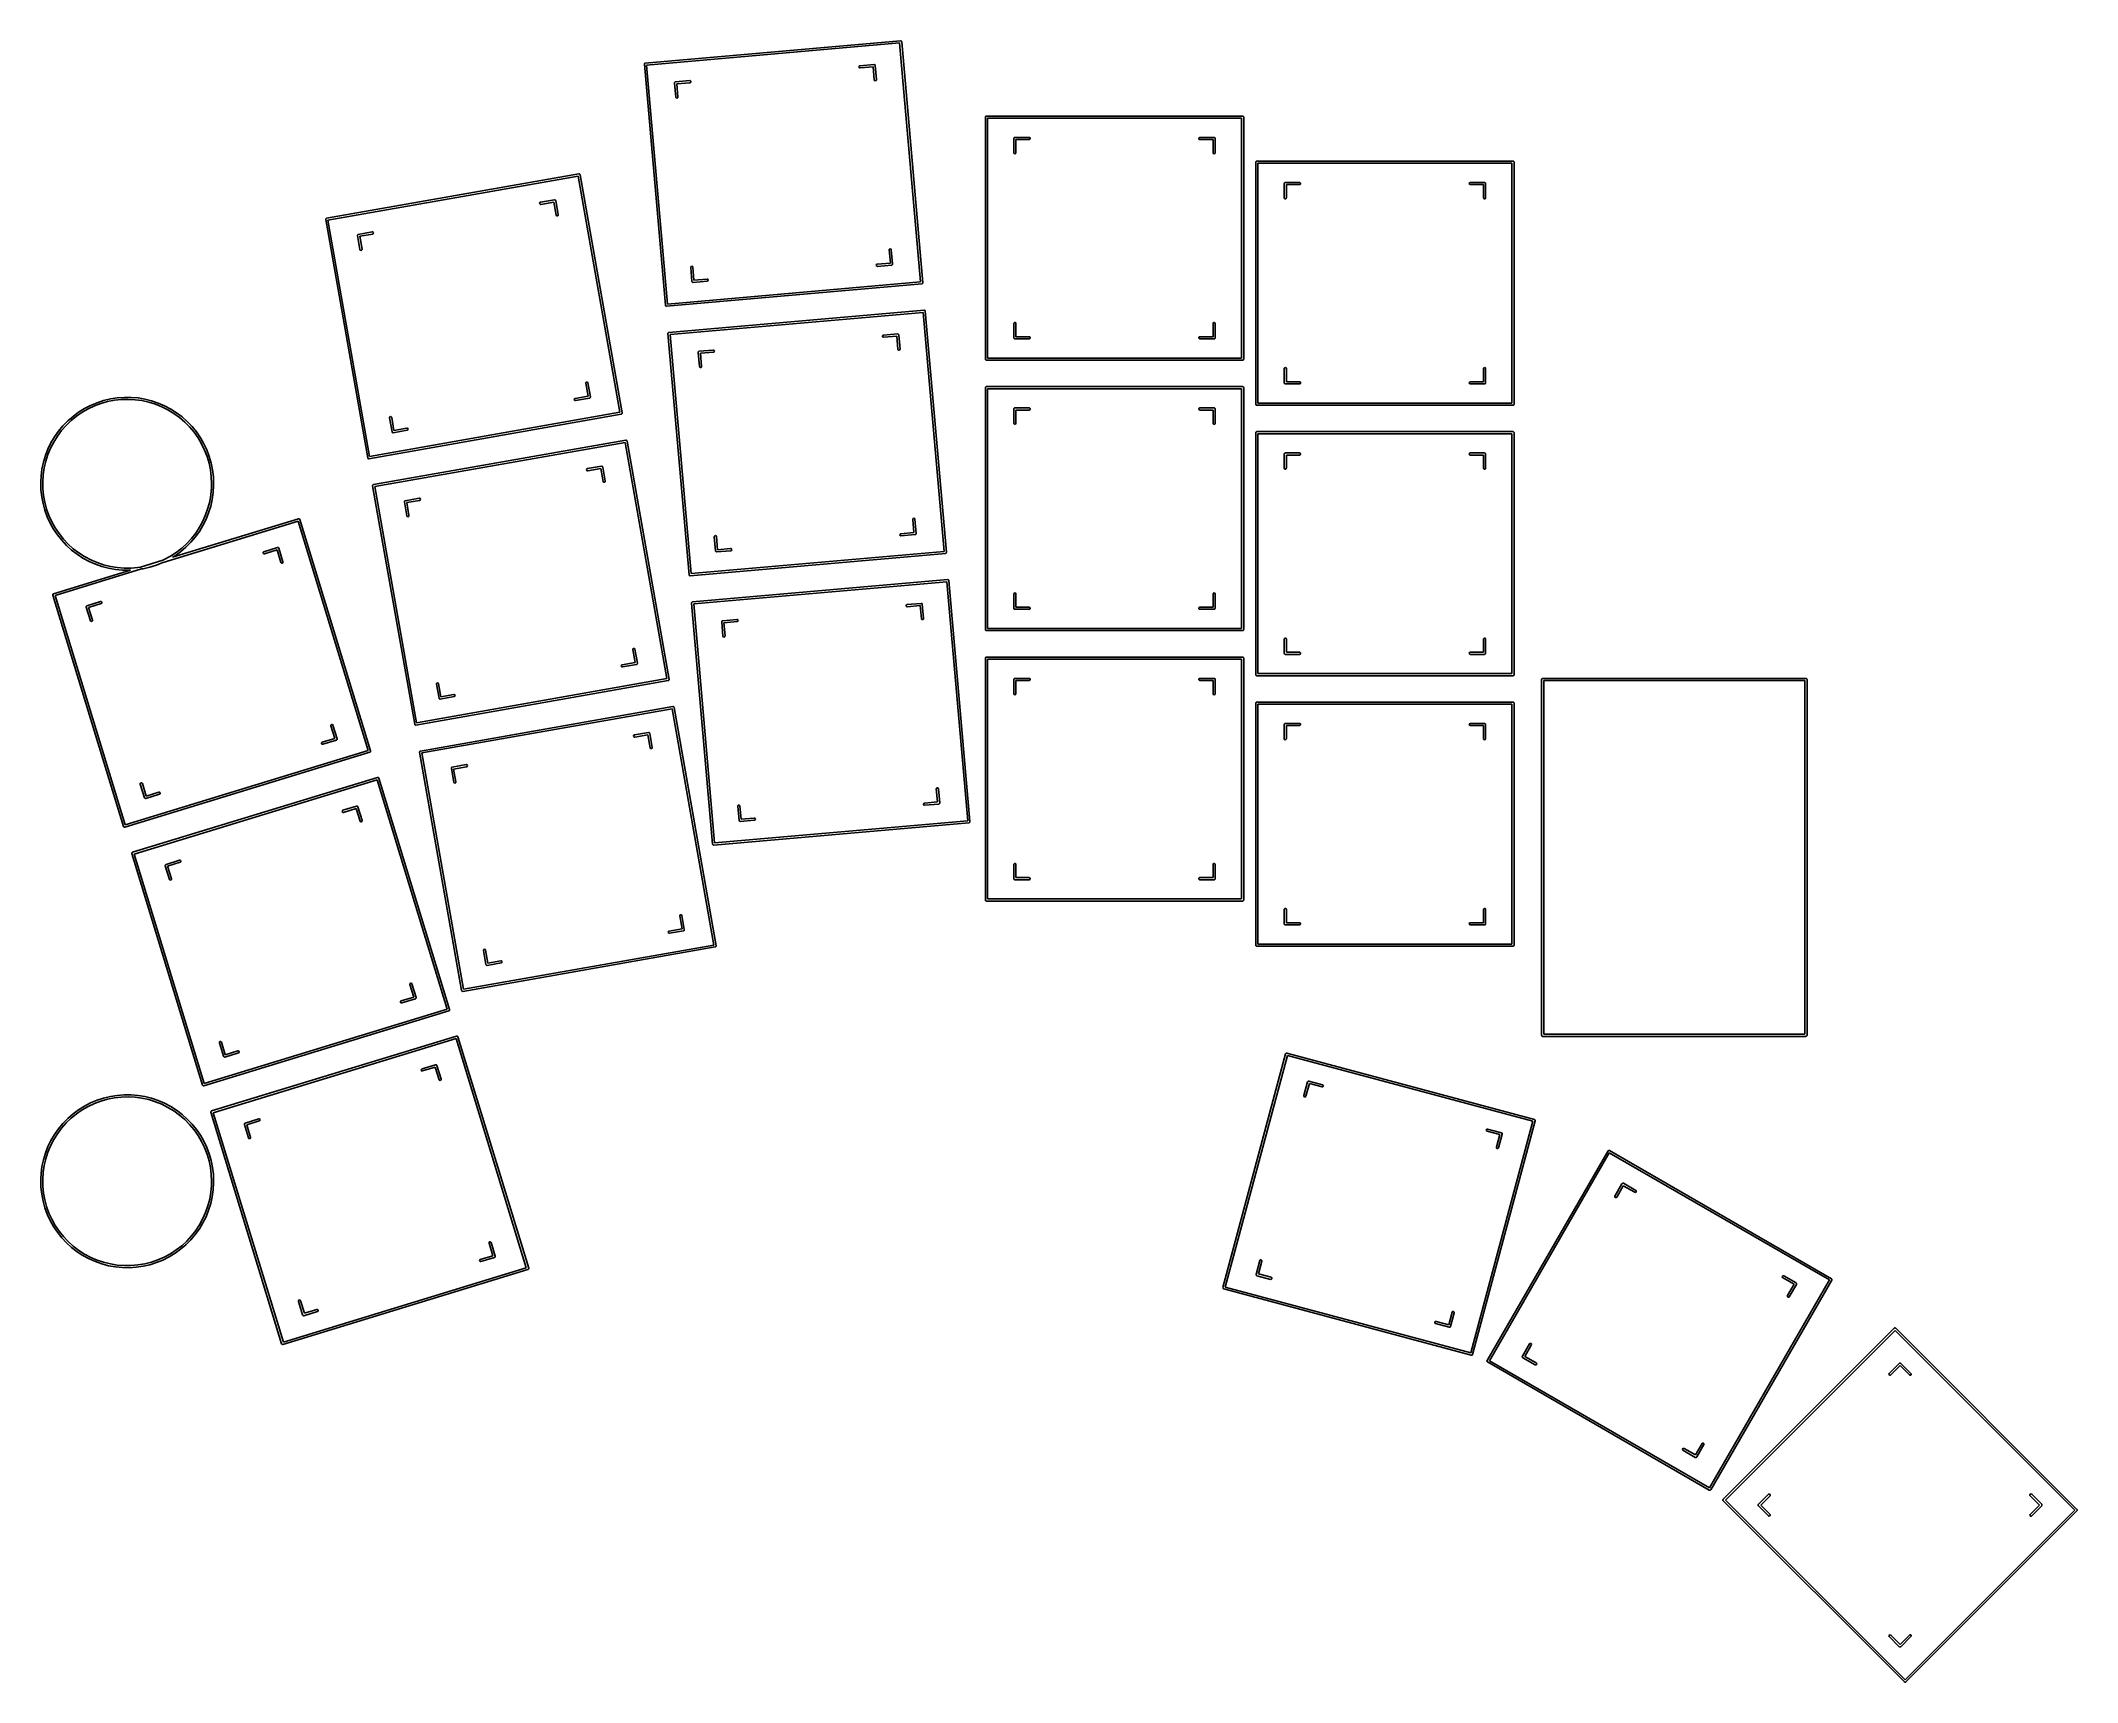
# Model space of a CAD drawing. Extents: x 39 to 182, y 15 to 130.
import ezdxf

# ---------------------------------------------------------------- set-up
doc = ezdxf.new("R2010")
doc.units = 0
doc.layers.add('BLACK', color=7, linetype='CONTINUOUS')

msp = doc.modelspace()

# ---------------------------------------------------------------- linework, layer by layer
at = {"layer": 'BLACK', "linetype": 'CONTINUOUS'}
for p, q in [((81.8034, 128.354), (99.7349, 129.923)), ((99.6733, 129.767), (81.8912, 128.211)), ((101.142, 112.981), (99.6733, 129.767)), ((99.7349, 129.923), (99.7448, 129.922)), ((99.7448, 129.922), (99.748, 129.923)), ((99.748, 129.923), (99.751, 129.921)), ((99.751, 129.921), (99.7609, 129.92)), ((99.7609, 129.92), (99.7768, 129.909)), ((99.7768, 129.909), (99.7945, 129.901)), ((99.7945, 129.901), (99.7974, 129.895)), ((99.7974, 129.895), (99.8029, 129.891)), ((99.8029, 129.891), (99.808, 129.872)), ((99.808, 129.872), (99.8162, 129.854)), ((99.8162, 129.854), (101.298, 112.919)), ((81.7353, 128.286), (81.7367, 128.289)), ((81.7361, 128.282), (81.7353, 128.286)), ((81.7353, 128.273), (81.7361, 128.282)), ((83.2169, 111.337), (81.7353, 128.273)), ((81.7367, 128.289), (81.7375, 128.298)), ((81.7375, 128.298), (81.7487, 128.314)), ((81.7487, 128.314), (81.7569, 128.332)), ((81.7569, 128.332), (81.7631, 128.335)), ((81.7631, 128.335), (81.767, 128.34)), ((81.767, 128.34), (81.7858, 128.346)), ((81.7858, 128.346), (81.8034, 128.354)), ((81.8912, 128.211), (83.3598, 111.425)), ((96.8089, 128.099), (96.8306, 128.145)), ((96.8222, 128.049), (96.8089, 128.099)), ((96.8642, 128.02), (96.8222, 128.049)), ((96.8306, 128.145), (96.8771, 128.167)), ((96.8902, 128.017), (96.8642, 128.02)), ((96.8771, 128.167), (97.8733, 128.254)), ((97.8116, 128.098), (96.8902, 128.017)), ((97.8923, 127.177), (97.8116, 128.098)), ((97.8733, 128.254), (97.8831, 128.253)), ((97.8831, 128.253), (97.8864, 128.254)), ((97.8864, 128.254), (97.8894, 128.253)), ((97.8894, 128.253), (97.8992, 128.252)), ((97.8992, 128.252), (97.9152, 128.241)), ((97.9152, 128.241), (97.9329, 128.232)), ((97.9329, 128.232), (97.9357, 128.226)), ((97.9357, 128.226), (97.9413, 128.222)), ((97.9413, 128.222), (97.9463, 128.203)), ((97.9463, 128.203), (97.9545, 128.186)), ((97.9545, 128.186), (98.0417, 127.19)), ((83.8584, 126.966), (83.8598, 126.969)), ((83.8592, 126.962), (83.8584, 126.966)), ((83.8584, 126.953), (83.8592, 126.962)), ((83.9455, 125.956), (83.8584, 126.953)), ((83.8598, 126.969), (83.8607, 126.978)), ((83.8607, 126.978), (83.8718, 126.994)), ((83.8718, 126.994), (83.8801, 127.012)), ((83.8801, 127.012), (83.8862, 127.015)), ((83.8862, 127.015), (83.8901, 127.021)), ((83.8901, 127.021), (83.9089, 127.026)), ((83.9089, 127.026), (83.9266, 127.034)), ((83.9266, 127.034), (84.9228, 127.121)), ((83.9672, 125.91), (83.9455, 125.956)), ((84.9358, 126.972), (84.0144, 126.891)), ((84.0144, 126.891), (84.095, 125.969)), ((84.0927, 125.943), (84.0633, 125.901)), ((84.095, 125.969), (84.0927, 125.943)), ((84.9228, 127.121), (84.9487, 127.119)), ((84.9823, 126.993), (84.9358, 126.972)), ((84.9487, 127.119), (84.9907, 127.089)), ((85.004, 127.04), (84.9823, 126.993)), ((84.9907, 127.089), (85.004, 127.04)), ((97.9139, 127.13), (97.8923, 127.177)), ((97.9604, 127.108), (97.9139, 127.13)), ((98.01, 127.122), (97.9604, 127.108)), ((98.0394, 127.164), (98.01, 127.122)), ((98.0417, 127.19), (98.0394, 127.164)), ((84.0137, 125.888), (83.9672, 125.91)), ((84.0633, 125.901), (84.0137, 125.888)), ((105.694, 124.555), (105.695, 124.565)), ((105.694, 107.555), (105.694, 124.555)), ((105.695, 124.568), (105.696, 124.571)), ((105.695, 124.565), (105.695, 124.568)), ((105.696, 124.571), (105.698, 124.58)), ((105.698, 124.58), (105.711, 124.595)), ((105.711, 124.595), (105.72, 124.612)), ((105.72, 124.612), (105.727, 124.615)), ((105.727, 124.615), (105.731, 124.62)), ((105.731, 124.62), (105.75, 124.623)), ((105.75, 124.623), (105.769, 124.63)), ((105.769, 124.63), (123.769, 124.63)), ((123.769, 124.63), (123.778, 124.628)), ((123.778, 124.628), (123.782, 124.629)), ((123.782, 124.629), (123.785, 124.627)), ((123.785, 124.627), (123.794, 124.625)), ((123.794, 124.625), (123.809, 124.613)), ((123.809, 124.613), (123.826, 124.603)), ((123.826, 124.603), (123.828, 124.597)), ((123.828, 124.597), (123.834, 124.592)), ((123.834, 124.592), (123.837, 124.573)), ((123.837, 124.573), (123.844, 124.555)), ((123.844, 124.555), (123.844, 107.555)), ((105.844, 124.48), (105.844, 107.63)), ((123.694, 124.48), (105.844, 124.48)), ((107.694, 123.055), (107.695, 123.065)), ((107.694, 122.055), (107.694, 123.055)), ((107.695, 123.068), (107.696, 123.071)), ((107.695, 123.065), (107.695, 123.068)), ((107.696, 123.071), (107.698, 123.08)), ((107.698, 123.08), (107.711, 123.095)), ((107.711, 123.095), (107.72, 123.112)), ((107.72, 123.112), (107.727, 123.115)), ((107.727, 123.115), (107.731, 123.12)), ((107.731, 123.12), (107.75, 123.123)), ((107.75, 123.123), (107.769, 123.13)), ((107.769, 123.13), (108.769, 123.13)), ((108.769, 123.13), (108.794, 123.125)), ((108.794, 123.125), (108.834, 123.092)), ((108.834, 123.092), (108.843, 123.042)), ((120.695, 123.068), (120.72, 123.112)), ((120.704, 123.017), (120.695, 123.068)), ((120.72, 123.112), (120.769, 123.13)), ((120.769, 123.13), (121.769, 123.13)), ((121.769, 123.13), (121.778, 123.128)), ((121.778, 123.128), (121.782, 123.129)), ((121.782, 123.129), (121.785, 123.127)), ((121.785, 123.127), (121.794, 123.125)), ((121.794, 123.125), (121.809, 123.113)), ((121.809, 123.113), (121.826, 123.103)), ((121.826, 123.103), (121.828, 123.097)), ((121.828, 123.097), (121.834, 123.092)), ((121.834, 123.092), (121.837, 123.073)), ((121.837, 123.073), (121.844, 123.055)), ((121.844, 123.055), (121.844, 122.055)), ((123.694, 107.63), (123.694, 124.48)), ((107.711, 122.007), (107.694, 122.055)), ((107.756, 121.981), (107.711, 122.007)), ((107.806, 121.99), (107.756, 121.981)), ((107.839, 122.029), (107.806, 121.99)), ((107.844, 122.055), (107.839, 122.029)), ((108.769, 122.98), (107.844, 122.98)), ((107.844, 122.98), (107.844, 122.055)), ((108.817, 122.997), (108.769, 122.98)), ((108.843, 123.042), (108.817, 122.997)), ((120.743, 122.984), (120.704, 123.017)), ((120.769, 122.98), (120.743, 122.984)), ((121.694, 122.98), (120.769, 122.98)), ((121.694, 122.055), (121.694, 122.98)), ((121.711, 122.007), (121.694, 122.055)), ((121.756, 121.981), (121.711, 122.007)), ((121.806, 121.99), (121.756, 121.981)), ((121.839, 122.029), (121.806, 121.99)), ((121.844, 122.055), (121.839, 122.029)), ((59.4082, 117.448), (77.1347, 120.574)), ((77.0869, 120.413), (59.5081, 117.314)), ((80.0129, 103.819), (77.0869, 120.413)), ((77.1347, 120.574), (77.1446, 120.574)), ((77.1446, 120.574), (77.1477, 120.575)), ((77.1477, 120.575), (77.1509, 120.574)), ((77.1509, 120.574), (77.1608, 120.574)), ((77.1608, 120.574), (77.1776, 120.564)), ((77.1776, 120.564), (77.1959, 120.558)), ((77.1959, 120.558), (77.1993, 120.552)), ((77.1993, 120.552), (77.2052, 120.548)), ((77.2052, 120.548), (77.2119, 120.53)), ((77.2119, 120.53), (77.2216, 120.513)), ((77.2216, 120.513), (80.1736, 103.772)), ((124.694, 121.388), (124.695, 121.398)), ((124.694, 104.388), (124.694, 121.388)), ((124.695, 121.401), (124.696, 121.404)), ((124.695, 121.398), (124.695, 121.401)), ((124.696, 121.404), (124.698, 121.414)), ((124.698, 121.414), (124.711, 121.429)), ((124.711, 121.429), (124.72, 121.446)), ((124.72, 121.446), (124.727, 121.448)), ((124.727, 121.448), (124.731, 121.453)), ((124.731, 121.453), (124.75, 121.457)), ((124.75, 121.457), (124.769, 121.463)), ((124.769, 121.463), (142.769, 121.463)), ((124.844, 121.313), (124.844, 104.463)), ((142.694, 121.313), (124.844, 121.313)), ((142.694, 104.463), (142.694, 121.313)), ((142.769, 121.463), (142.778, 121.461)), ((142.778, 121.461), (142.782, 121.462)), ((142.782, 121.462), (142.785, 121.46)), ((142.785, 121.46), (142.794, 121.459)), ((142.794, 121.459), (142.809, 121.446)), ((142.809, 121.446), (142.826, 121.436)), ((142.826, 121.436), (142.828, 121.43)), ((142.828, 121.43), (142.834, 121.426)), ((142.834, 121.426), (142.837, 121.406)), ((142.837, 121.406), (142.844, 121.388)), ((142.844, 121.388), (142.844, 104.388)), ((126.694, 119.888), (126.695, 119.898)), ((126.694, 118.888), (126.694, 119.888)), ((126.711, 118.84), (126.694, 118.888)), ((126.695, 119.901), (126.696, 119.904)), ((126.695, 119.898), (126.695, 119.901)), ((126.696, 119.904), (126.698, 119.914)), ((126.698, 119.914), (126.711, 119.929)), ((126.711, 119.929), (126.72, 119.946)), ((126.756, 118.814), (126.711, 118.84)), ((126.72, 119.946), (126.727, 119.948)), ((126.727, 119.948), (126.731, 119.953)), ((126.731, 119.953), (126.75, 119.957)), ((126.75, 119.957), (126.769, 119.963)), ((126.806, 118.823), (126.756, 118.814)), ((126.769, 119.963), (127.769, 119.963)), ((126.839, 118.863), (126.806, 118.823)), ((126.844, 118.888), (126.839, 118.863)), ((127.769, 119.813), (126.844, 119.813)), ((126.844, 119.813), (126.844, 118.888)), ((127.769, 119.963), (127.794, 119.959)), ((127.817, 119.831), (127.769, 119.813)), ((127.794, 119.959), (127.834, 119.926)), ((127.843, 119.875), (127.817, 119.831)), ((127.834, 119.926), (127.843, 119.875)), ((139.695, 119.901), (139.72, 119.946)), ((139.704, 119.851), (139.695, 119.901)), ((139.743, 119.818), (139.704, 119.851)), ((139.72, 119.946), (139.769, 119.963)), ((139.769, 119.813), (139.743, 119.818)), ((139.769, 119.963), (140.769, 119.963)), ((140.694, 119.813), (139.769, 119.813)), ((140.694, 118.888), (140.694, 119.813)), ((140.711, 118.84), (140.694, 118.888)), ((140.756, 118.814), (140.711, 118.84)), ((140.806, 118.823), (140.756, 118.814)), ((140.769, 119.963), (140.778, 119.961)), ((140.778, 119.961), (140.782, 119.962)), ((140.782, 119.962), (140.785, 119.96)), ((140.785, 119.96), (140.794, 119.959)), ((140.794, 119.959), (140.809, 119.946)), ((140.839, 118.863), (140.806, 118.823)), ((140.809, 119.946), (140.826, 119.936)), ((140.826, 119.936), (140.828, 119.93)), ((140.828, 119.93), (140.834, 119.926)), ((140.834, 119.926), (140.837, 119.906)), ((140.837, 119.906), (140.844, 119.888)), ((140.844, 118.888), (140.839, 118.863)), ((140.844, 119.888), (140.844, 118.888)), ((59.3462, 117.375), (59.3473, 117.378)), ((59.3473, 117.371), (59.3462, 117.375)), ((59.3473, 117.388), (59.3571, 117.404)), ((59.3473, 117.378), (59.3473, 117.388)), ((59.3473, 117.362), (59.3473, 117.371)), ((62.2994, 100.62), (59.3473, 117.362)), ((59.3571, 117.404), (59.3637, 117.423)), ((59.3637, 117.423), (59.3696, 117.426)), ((59.3696, 117.426), (59.373, 117.432)), ((59.373, 117.432), (59.3913, 117.439)), ((59.3913, 117.439), (59.4082, 117.448)), ((74.3788, 118.502), (74.3963, 118.55)), ((74.3963, 118.454), (74.3788, 118.502)), ((74.3963, 118.55), (74.4408, 118.576)), ((74.4408, 118.428), (74.3963, 118.454)), ((74.4408, 118.576), (75.4256, 118.75)), ((74.4668, 118.428), (74.4408, 118.428)), ((75.3778, 118.589), (74.4668, 118.428)), ((75.5384, 117.678), (75.3778, 118.589)), ((75.4256, 118.75), (75.4355, 118.75)), ((75.4355, 118.75), (75.4386, 118.751)), ((75.4386, 118.751), (75.4417, 118.75)), ((75.4417, 118.75), (75.4516, 118.75)), ((75.4516, 118.75), (75.4685, 118.74)), ((75.4685, 118.74), (75.4868, 118.733)), ((75.4868, 118.733), (75.4902, 118.727)), ((75.4902, 118.727), (75.496, 118.724)), ((75.496, 118.724), (75.5027, 118.706)), ((75.5027, 118.706), (75.5125, 118.689)), ((75.5125, 118.689), (75.6861, 117.704)), ((75.564, 117.633), (75.5384, 117.678)), ((75.6122, 117.616), (75.564, 117.633)), ((75.6605, 117.633), (75.6122, 117.616)), ((75.6861, 117.678), (75.6605, 117.633)), ((75.6861, 117.704), (75.6861, 117.678)), ((59.5081, 117.314), (62.4341, 100.72)), ((61.5763, 116.245), (61.5774, 116.248)), ((61.5774, 116.242), (61.5763, 116.245)), ((61.5774, 116.258), (61.5872, 116.275)), ((61.5774, 116.248), (61.5774, 116.258)), ((61.5774, 116.232), (61.5774, 116.242)), ((61.7511, 115.247), (61.5774, 116.232)), ((61.5872, 116.275), (61.5938, 116.293)), ((61.5938, 116.293), (61.5997, 116.296)), ((61.5997, 116.296), (61.6031, 116.302)), ((61.6031, 116.302), (61.6214, 116.309)), ((61.6214, 116.309), (61.6383, 116.319)), ((61.6383, 116.319), (62.6231, 116.492)), ((62.6491, 116.344), (61.7382, 116.184)), ((61.7382, 116.184), (61.8988, 115.273)), ((62.6231, 116.492), (62.6491, 116.492)), ((62.6491, 116.492), (62.6935, 116.466)), ((62.6935, 116.37), (62.6491, 116.344)), ((62.6935, 116.466), (62.7111, 116.418)), ((62.7111, 116.418), (62.6935, 116.37)), ((61.7767, 115.202), (61.7511, 115.247)), ((61.8249, 115.185), (61.7767, 115.202)), ((61.8731, 115.202), (61.8249, 115.185)), ((61.8988, 115.247), (61.8731, 115.202)), ((61.8988, 115.273), (61.8988, 115.247)), ((98.9381, 115.222), (98.9404, 115.248)), ((99.0188, 114.301), (98.9381, 115.222)), ((98.9404, 115.248), (98.9698, 115.29)), ((98.9698, 115.29), (99.0194, 115.303)), ((99.0194, 115.303), (99.0659, 115.282)), ((99.0659, 115.282), (99.0876, 115.235)), ((99.0876, 115.235), (99.1747, 114.239)), ((84.9914, 114.002), (84.9937, 114.028)), ((85.0786, 113.006), (84.9914, 114.002)), ((84.9937, 114.028), (85.0231, 114.07)), ((85.0231, 114.07), (85.0727, 114.083)), ((85.0727, 114.083), (85.1192, 114.062)), ((85.1192, 114.062), (85.1408, 114.015)), ((85.1408, 114.015), (85.2215, 113.094)), ((85.2215, 113.094), (86.1429, 113.174)), ((86.1429, 113.174), (86.1689, 113.172)), ((86.2025, 113.046), (86.156, 113.025)), ((86.1689, 113.172), (86.2109, 113.143)), ((86.2242, 113.093), (86.2025, 113.046)), ((86.2109, 113.143), (86.2242, 113.093)), ((98.0291, 114.152), (98.0508, 114.198)), ((98.0424, 114.102), (98.0291, 114.152)), ((98.0844, 114.073), (98.0424, 114.102)), ((98.0508, 114.198), (98.0973, 114.22)), ((98.1103, 114.071), (98.0844, 114.073)), ((98.0973, 114.22), (99.0188, 114.301)), ((99.1065, 114.158), (98.1103, 114.071)), ((99.1242, 114.166), (99.1065, 114.158)), ((99.143, 114.171), (99.1242, 114.166)), ((99.1469, 114.177), (99.143, 114.171)), ((99.153, 114.179), (99.1469, 114.177)), ((99.1613, 114.197), (99.153, 114.179)), ((99.1725, 114.213), (99.1613, 114.197)), ((99.1733, 114.223), (99.1725, 114.213)), ((99.1747, 114.226), (99.1733, 114.223)), ((99.1747, 114.239), (99.1739, 114.229)), ((99.1739, 114.229), (99.1747, 114.226)), ((101.23, 112.838), (83.2982, 111.269)), ((83.3598, 111.425), (101.142, 112.981)), ((85.0868, 112.988), (85.0786, 113.006)), ((85.0918, 112.969), (85.0868, 112.988)), ((85.0974, 112.965), (85.0918, 112.969)), ((85.1002, 112.959), (85.0974, 112.965)), ((85.1179, 112.951), (85.1002, 112.959)), ((85.1339, 112.94), (85.1179, 112.951)), ((85.1437, 112.939), (85.1339, 112.94)), ((85.1467, 112.938), (85.1437, 112.939)), ((85.15, 112.938), (85.1467, 112.938)), ((85.1598, 112.938), (85.15, 112.938)), ((86.156, 113.025), (85.1598, 112.938)), ((101.247, 112.846), (101.23, 112.838)), ((101.266, 112.851), (101.247, 112.846)), ((101.27, 112.857), (101.266, 112.851)), ((101.276, 112.86), (101.27, 112.857)), ((101.284, 112.877), (101.276, 112.86)), ((101.296, 112.893), (101.284, 112.877)), ((101.298, 112.906), (101.296, 112.903)), ((101.296, 112.903), (101.296, 112.893)), ((101.298, 112.919), (101.297, 112.909)), ((101.297, 112.909), (101.298, 112.906)), ((83.2251, 111.32), (83.2169, 111.337)), ((83.2302, 111.301), (83.2251, 111.32)), ((83.2357, 111.297), (83.2302, 111.301)), ((83.2386, 111.291), (83.2357, 111.297)), ((83.2563, 111.282), (83.2386, 111.291)), ((83.2722, 111.271), (83.2563, 111.282)), ((83.2821, 111.27), (83.2722, 111.271)), ((83.2851, 111.269), (83.2821, 111.27)), ((83.2883, 111.27), (83.2851, 111.269)), ((83.2982, 111.269), (83.2883, 111.27)), ((83.4594, 109.426), (101.391, 110.995)), ((101.329, 110.839), (83.5472, 109.283)), ((102.798, 94.053), (101.329, 110.839)), ((101.391, 110.995), (101.401, 110.994)), ((101.401, 110.994), (101.404, 110.995)), ((101.404, 110.995), (101.407, 110.993)), ((101.407, 110.993), (101.417, 110.993)), ((101.417, 110.993), (101.433, 110.981)), ((101.433, 110.981), (101.45, 110.973)), ((101.45, 110.973), (101.453, 110.967)), ((101.453, 110.967), (101.459, 110.963)), ((101.459, 110.963), (101.464, 110.944)), ((101.464, 110.944), (101.472, 110.927)), ((101.472, 110.927), (102.954, 93.9914)), ((83.3912, 109.358), (83.3926, 109.361)), ((83.3921, 109.355), (83.3912, 109.358)), ((83.3912, 109.345), (83.3921, 109.355)), ((84.8729, 92.4095), (83.3912, 109.345)), ((83.3926, 109.361), (83.3935, 109.371)), ((83.3935, 109.371), (83.4047, 109.387)), ((83.4047, 109.387), (83.4129, 109.404)), ((83.4129, 109.404), (83.419, 109.407)), ((83.419, 109.407), (83.4229, 109.413)), ((83.4229, 109.413), (83.4417, 109.418)), ((83.4417, 109.418), (83.4594, 109.426)), ((83.5472, 109.283), (85.0158, 92.4973)), ((98.4649, 109.171), (98.4866, 109.217)), ((98.4782, 109.121), (98.4649, 109.171)), ((98.5202, 109.092), (98.4782, 109.121)), ((98.4866, 109.217), (98.5331, 109.239)), ((98.5461, 109.09), (98.5202, 109.092)), ((98.5331, 109.239), (99.5292, 109.326)), ((99.4676, 109.17), (98.5461, 109.09)), ((99.5482, 108.249), (99.4676, 109.17)), ((99.5292, 109.326), (99.5391, 109.325)), ((99.5391, 109.325), (99.5423, 109.326)), ((99.5423, 109.326), (99.5453, 109.325)), ((99.5453, 109.325), (99.5552, 109.324)), ((99.5552, 109.324), (99.5712, 109.313)), ((99.5712, 109.313), (99.5888, 109.305)), ((99.5888, 109.305), (99.5917, 109.298)), ((99.5917, 109.298), (99.5972, 109.295)), ((99.5972, 109.295), (99.6023, 109.276)), ((99.6023, 109.276), (99.6105, 109.258)), ((99.6105, 109.258), (99.6977, 108.262)), ((107.694, 110.055), (107.698, 110.08)), ((107.694, 109.055), (107.694, 110.055)), ((107.7, 109.037), (107.694, 109.055)), ((107.698, 110.08), (107.731, 110.12)), ((107.704, 109.017), (107.7, 109.037)), ((107.709, 109.013), (107.704, 109.017)), ((107.711, 109.007), (107.709, 109.013)), ((107.728, 108.997), (107.711, 109.007)), ((107.743, 108.984), (107.728, 108.997)), ((107.731, 110.12), (107.782, 110.129)), ((107.753, 108.983), (107.743, 108.984)), ((107.756, 108.981), (107.753, 108.983)), ((107.759, 108.982), (107.756, 108.981)), ((107.769, 108.98), (107.759, 108.982)), ((108.769, 108.98), (107.769, 108.98)), ((107.782, 110.129), (107.826, 110.103)), ((107.826, 110.103), (107.844, 110.055)), ((107.844, 110.055), (107.844, 109.13)), ((107.844, 109.13), (108.769, 109.13)), ((108.769, 109.13), (108.794, 109.125)), ((108.817, 108.997), (108.769, 108.98)), ((108.794, 109.125), (108.834, 109.092)), ((108.843, 109.042), (108.817, 108.997)), ((108.834, 109.092), (108.843, 109.042)), ((120.695, 109.068), (120.72, 109.112)), ((120.704, 109.017), (120.695, 109.068)), ((120.743, 108.984), (120.704, 109.017)), ((120.72, 109.112), (120.769, 109.13)), ((120.769, 108.98), (120.743, 108.984)), ((120.769, 109.13), (121.694, 109.13)), ((121.769, 108.98), (120.769, 108.98)), ((121.694, 110.055), (121.698, 110.08)), ((121.694, 109.13), (121.694, 110.055)), ((121.698, 110.08), (121.731, 110.12)), ((121.731, 110.12), (121.782, 110.129)), ((121.787, 108.986), (121.769, 108.98)), ((121.782, 110.129), (121.826, 110.103)), ((121.806, 108.99), (121.787, 108.986)), ((121.811, 108.995), (121.806, 108.99)), ((121.817, 108.997), (121.811, 108.995)), ((121.827, 109.014), (121.817, 108.997)), ((121.826, 110.103), (121.844, 110.055)), ((121.839, 109.029), (121.827, 109.014)), ((121.841, 109.039), (121.839, 109.029)), ((121.843, 109.042), (121.841, 109.039)), ((121.844, 109.055), (121.842, 109.045)), ((121.842, 109.045), (121.843, 109.042)), ((121.844, 110.055), (121.844, 109.055)), ((85.5143, 108.038), (85.5158, 108.041)), ((85.5152, 108.035), (85.5143, 108.038)), ((85.5143, 108.025), (85.5152, 108.035)), ((85.6015, 107.029), (85.5143, 108.025)), ((85.5158, 108.041), (85.5166, 108.051)), ((85.5166, 108.051), (85.5278, 108.067)), ((85.5278, 108.067), (85.536, 108.084)), ((85.536, 108.084), (85.5422, 108.087)), ((85.5422, 108.087), (85.546, 108.093)), ((85.546, 108.093), (85.5649, 108.098)), ((85.5649, 108.098), (85.5825, 108.106)), ((85.5825, 108.106), (86.5787, 108.193)), ((86.5918, 108.044), (85.6703, 107.963)), ((85.6703, 107.963), (85.7509, 107.042)), ((86.5787, 108.193), (86.6047, 108.191)), ((86.6383, 108.065), (86.5918, 108.044)), ((86.6047, 108.191), (86.6467, 108.162)), ((86.66, 108.112), (86.6383, 108.065)), ((86.6467, 108.162), (86.66, 108.112)), ((99.5699, 108.202), (99.5482, 108.249)), ((99.6164, 108.181), (99.5699, 108.202)), ((99.666, 108.194), (99.6164, 108.181)), ((99.6954, 108.236), (99.666, 108.194)), ((99.6977, 108.262), (99.6954, 108.236)), ((105.7, 107.537), (105.694, 107.555)), ((105.704, 107.517), (105.7, 107.537)), ((105.709, 107.513), (105.704, 107.517)), ((105.711, 107.507), (105.709, 107.513)), ((105.728, 107.497), (105.711, 107.507)), ((105.743, 107.484), (105.728, 107.497)), ((105.753, 107.483), (105.743, 107.484)), ((105.756, 107.481), (105.753, 107.483)), ((105.759, 107.482), (105.756, 107.481)), ((105.769, 107.48), (105.759, 107.482)), ((123.769, 107.48), (105.769, 107.48)), ((105.844, 107.63), (123.694, 107.63)), ((123.787, 107.486), (123.769, 107.48)), ((123.806, 107.49), (123.787, 107.486)), ((123.811, 107.495), (123.806, 107.49)), ((123.817, 107.497), (123.811, 107.495)), ((123.827, 107.514), (123.817, 107.497)), ((123.839, 107.529), (123.827, 107.514)), ((123.841, 107.539), (123.839, 107.529)), ((123.843, 107.542), (123.841, 107.539)), ((123.844, 107.555), (123.842, 107.545)), ((123.842, 107.545), (123.843, 107.542)), ((77.6222, 105.886), (77.6478, 105.931)), ((77.6222, 105.86), (77.6222, 105.886)), ((77.6478, 105.931), (77.696, 105.948)), ((77.696, 105.948), (77.7442, 105.931)), ((77.7442, 105.931), (77.7699, 105.886)), ((77.7699, 105.886), (77.9435, 104.901)), ((85.6232, 106.982), (85.6015, 107.029)), ((85.6697, 106.96), (85.6232, 106.982)), ((85.7192, 106.974), (85.6697, 106.96)), ((85.7487, 107.016), (85.7192, 106.974)), ((85.7509, 107.042), (85.7487, 107.016)), ((126.694, 106.888), (126.698, 106.914)), ((126.694, 105.888), (126.694, 106.888)), ((126.7, 105.87), (126.694, 105.888)), ((126.698, 106.914), (126.731, 106.953)), ((126.731, 106.953), (126.782, 106.962)), ((126.782, 106.962), (126.826, 106.936)), ((126.826, 106.936), (126.844, 106.888)), ((126.844, 106.888), (126.844, 105.963)), ((126.844, 105.963), (127.769, 105.963)), ((127.769, 105.963), (127.794, 105.959)), ((127.794, 105.959), (127.834, 105.926)), ((127.834, 105.926), (127.843, 105.875)), ((139.695, 105.901), (139.72, 105.946)), ((139.704, 105.851), (139.695, 105.901)), ((139.72, 105.946), (139.769, 105.963)), ((139.769, 105.963), (140.694, 105.963)), ((140.694, 106.888), (140.698, 106.914)), ((140.694, 105.963), (140.694, 106.888)), ((140.698, 106.914), (140.731, 106.953)), ((140.731, 106.953), (140.782, 106.962)), ((140.782, 106.962), (140.826, 106.936)), ((140.826, 106.936), (140.844, 106.888)), ((140.844, 105.888), (140.842, 105.878)), ((140.844, 106.888), (140.844, 105.888)), ((42.8326, 104.306), (43.2824, 104.494)), ((43.2824, 104.494), (43.7459, 104.645)), ((44.0257, 104.569), (43.5577, 104.437)), ((43.7459, 104.645), (44.22, 104.759)), ((44.503, 104.662), (44.0257, 104.569)), ((44.22, 104.759), (44.7018, 104.835)), ((44.9863, 104.716), (44.503, 104.662)), ((44.7018, 104.835), (45.188, 104.871)), ((45.4724, 104.73), (44.9863, 104.716)), ((45.188, 104.871), (45.6756, 104.869)), ((45.9581, 104.704), (45.4724, 104.73)), ((45.6756, 104.869), (46.1614, 104.827)), ((46.4399, 104.638), (45.9581, 104.704)), ((46.1614, 104.827), (46.6423, 104.747)), ((46.9148, 104.533), (46.4399, 104.638)), ((46.6423, 104.747), (47.1152, 104.628)), ((47.3795, 104.39), (46.9148, 104.533)), ((47.1152, 104.628), (47.5771, 104.472)), ((47.5771, 104.472), (48.0249, 104.279)), ((76.8099, 104.715), (76.8274, 104.763)), ((76.8274, 104.667), (76.8099, 104.715)), ((76.8274, 104.763), (76.8718, 104.789)), ((76.8718, 104.641), (76.8274, 104.667)), ((76.8718, 104.789), (77.7828, 104.949)), ((76.8979, 104.641), (76.8718, 104.641)), ((77.8827, 104.815), (76.8979, 104.641)), ((77.7828, 104.949), (77.6222, 105.86)), ((77.8996, 104.824), (77.8827, 104.815)), ((77.9179, 104.831), (77.8996, 104.824)), ((77.9213, 104.837), (77.9179, 104.831)), ((77.9271, 104.84), (77.9213, 104.837)), ((77.9338, 104.859), (77.9271, 104.84)), ((77.9435, 104.875), (77.9338, 104.859)), ((77.9435, 104.901), (77.9435, 104.892)), ((77.9435, 104.892), (77.9447, 104.888)), ((77.9447, 104.888), (77.9435, 104.885)), ((77.9435, 104.885), (77.9435, 104.875)), ((105.694, 105.555), (105.695, 105.565)), ((105.694, 88.5548), (105.694, 105.555)), ((105.695, 105.568), (105.696, 105.571)), ((105.695, 105.565), (105.695, 105.568)), ((105.696, 105.571), (105.698, 105.58)), ((105.698, 105.58), (105.711, 105.595)), ((105.711, 105.595), (105.72, 105.612)), ((105.72, 105.612), (105.727, 105.615)), ((105.727, 105.615), (105.731, 105.62)), ((105.731, 105.62), (105.75, 105.623)), ((105.75, 105.623), (105.769, 105.63)), ((105.769, 105.63), (123.769, 105.63)), ((105.844, 105.48), (105.844, 88.6298)), ((123.694, 105.48), (105.844, 105.48)), ((123.694, 88.6298), (123.694, 105.48)), ((123.769, 105.63), (123.778, 105.628)), ((123.778, 105.628), (123.782, 105.629)), ((123.782, 105.629), (123.785, 105.627)), ((123.785, 105.627), (123.794, 105.625)), ((123.794, 105.625), (123.809, 105.613)), ((123.809, 105.613), (123.826, 105.603)), ((123.826, 105.603), (123.828, 105.597)), ((123.828, 105.597), (123.834, 105.592)), ((123.834, 105.592), (123.837, 105.573)), ((123.837, 105.573), (123.844, 105.555)), ((123.844, 105.555), (123.844, 88.5548)), ((124.844, 104.463), (142.694, 104.463)), ((126.704, 105.851), (126.7, 105.87)), ((126.709, 105.846), (126.704, 105.851)), ((126.711, 105.84), (126.709, 105.846)), ((126.728, 105.83), (126.711, 105.84)), ((126.743, 105.818), (126.728, 105.83)), ((126.753, 105.816), (126.743, 105.818)), ((126.756, 105.814), (126.753, 105.816)), ((126.759, 105.815), (126.756, 105.814)), ((126.769, 105.813), (126.759, 105.815)), ((127.769, 105.813), (126.769, 105.813)), ((127.817, 105.831), (127.769, 105.813)), ((127.843, 105.875), (127.817, 105.831)), ((139.743, 105.818), (139.704, 105.851)), ((139.769, 105.813), (139.743, 105.818)), ((140.769, 105.813), (139.769, 105.813)), ((140.787, 105.82), (140.769, 105.813)), ((140.806, 105.823), (140.787, 105.82)), ((140.811, 105.828), (140.806, 105.823)), ((140.817, 105.831), (140.811, 105.828)), ((140.827, 105.848), (140.817, 105.831)), ((140.839, 105.863), (140.827, 105.848)), ((140.841, 105.872), (140.839, 105.863)), ((140.843, 105.875), (140.841, 105.872)), ((140.842, 105.878), (140.843, 105.875)), ((40.8854, 102.865), (41.2259, 103.214)), ((41.4629, 103.234), (41.1128, 102.897)), ((41.2259, 103.214), (41.5934, 103.534)), ((41.8395, 103.542), (41.4629, 103.234)), ((41.5934, 103.534), (41.9853, 103.825)), ((42.24, 103.818), (41.8395, 103.542)), ((41.9853, 103.825), (42.3993, 104.082)), ((42.6618, 104.06), (42.24, 103.818)), ((42.3993, 104.082), (42.8326, 104.306)), ((43.102, 104.267), (42.6618, 104.06)), ((43.5577, 104.437), (43.102, 104.267)), ((47.8309, 104.209), (47.3795, 104.39)), ((48.2659, 103.992), (47.8309, 104.209)), ((48.0249, 104.279), (48.4558, 104.05)), ((48.6816, 103.739), (48.2659, 103.992)), ((48.4558, 104.05), (48.8671, 103.788)), ((49.0753, 103.454), (48.6816, 103.739)), ((48.8671, 103.788), (49.256, 103.494)), ((49.4443, 103.137), (49.0753, 103.454)), ((49.256, 103.494), (49.62, 103.17)), ((49.7861, 102.791), (49.4443, 103.137)), ((49.62, 103.17), (49.9569, 102.817)), ((80.1128, 103.685), (62.3862, 100.559)), ((62.4341, 100.72), (80.0129, 103.819)), ((63.8349, 103.455), (63.8605, 103.5)), ((63.8349, 103.429), (63.8349, 103.455)), ((64.0085, 102.444), (63.8349, 103.429)), ((63.8605, 103.5), (63.9087, 103.517)), ((63.9087, 103.517), (63.9569, 103.5)), ((63.9569, 103.5), (63.9826, 103.455)), ((63.9826, 103.455), (64.1432, 102.544)), ((80.1297, 103.694), (80.1128, 103.685)), ((80.148, 103.701), (80.1297, 103.694)), ((80.1513, 103.707), (80.148, 103.701)), ((80.1572, 103.71), (80.1513, 103.707)), ((80.1639, 103.729), (80.1572, 103.71)), ((80.1736, 103.745), (80.1639, 103.729)), ((80.1736, 103.772), (80.1736, 103.762)), ((80.1736, 103.762), (80.1748, 103.758)), ((80.1748, 103.758), (80.1736, 103.755)), ((80.1736, 103.755), (80.1736, 103.745)), ((107.694, 104.055), (107.695, 104.065)), ((107.694, 103.055), (107.694, 104.055)), ((107.711, 103.007), (107.694, 103.055)), ((107.695, 104.068), (107.696, 104.071)), ((107.695, 104.065), (107.695, 104.068)), ((107.696, 104.071), (107.698, 104.08)), ((107.698, 104.08), (107.711, 104.095)), ((107.711, 104.095), (107.72, 104.112)), ((107.72, 104.112), (107.727, 104.115)), ((107.727, 104.115), (107.731, 104.12)), ((107.731, 104.12), (107.75, 104.123)), ((107.75, 104.123), (107.769, 104.13)), ((107.769, 104.13), (108.769, 104.13)), ((107.839, 103.029), (107.806, 102.99)), ((107.844, 103.055), (107.839, 103.029)), ((108.769, 103.98), (107.844, 103.98)), ((107.844, 103.98), (107.844, 103.055)), ((108.769, 104.13), (108.794, 104.125)), ((108.817, 103.997), (108.769, 103.98)), ((108.794, 104.125), (108.834, 104.092)), ((108.843, 104.042), (108.817, 103.997)), ((108.834, 104.092), (108.843, 104.042)), ((120.695, 104.068), (120.72, 104.112)), ((120.704, 104.017), (120.695, 104.068)), ((120.743, 103.984), (120.704, 104.017)), ((120.72, 104.112), (120.769, 104.13)), ((120.769, 103.98), (120.743, 103.984)), ((120.769, 104.13), (121.769, 104.13)), ((121.694, 103.98), (120.769, 103.98)), ((121.694, 103.055), (121.694, 103.98)), ((121.711, 103.007), (121.694, 103.055)), ((121.769, 104.13), (121.778, 104.128)), ((121.778, 104.128), (121.782, 104.129)), ((121.782, 104.129), (121.785, 104.127)), ((121.785, 104.127), (121.794, 104.125)), ((121.794, 104.125), (121.809, 104.113)), ((121.839, 103.029), (121.806, 102.99)), ((121.809, 104.113), (121.826, 104.103)), ((121.826, 104.103), (121.828, 104.097)), ((121.828, 104.097), (121.834, 104.092)), ((121.834, 104.092), (121.837, 104.073)), ((121.837, 104.073), (121.844, 104.055)), ((121.844, 103.055), (121.839, 103.029)), ((121.844, 104.055), (121.844, 103.055)), ((124.7, 104.37), (124.694, 104.388)), ((124.704, 104.351), (124.7, 104.37)), ((124.709, 104.346), (124.704, 104.351)), ((124.711, 104.34), (124.709, 104.346)), ((124.728, 104.33), (124.711, 104.34)), ((124.743, 104.318), (124.728, 104.33)), ((124.753, 104.316), (124.743, 104.318)), ((124.756, 104.314), (124.753, 104.316)), ((124.759, 104.315), (124.756, 104.314)), ((124.769, 104.313), (124.759, 104.315)), ((142.769, 104.313), (124.769, 104.313)), ((142.787, 104.32), (142.769, 104.313)), ((142.806, 104.323), (142.787, 104.32)), ((142.811, 104.328), (142.806, 104.323)), ((142.817, 104.331), (142.811, 104.328)), ((142.827, 104.348), (142.817, 104.331)), ((142.839, 104.363), (142.827, 104.348)), ((142.841, 104.372), (142.839, 104.363)), ((142.843, 104.375), (142.841, 104.372)), ((142.844, 104.388), (142.842, 104.378)), ((142.842, 104.378), (142.843, 104.375)), ((39.8331, 101.232), (40.0461, 101.671)), ((40.2438, 101.729), (40.0212, 101.297)), ((40.0461, 101.671), (40.2936, 102.091)), ((40.5012, 102.142), (40.2438, 101.729)), ((40.2936, 102.091), (40.5739, 102.49)), ((40.7915, 102.532), (40.5012, 102.142)), ((40.5739, 102.49), (40.8854, 102.865)), ((41.1128, 102.897), (40.7915, 102.532)), ((50.0983, 102.418), (49.7861, 102.791)), ((49.9569, 102.817), (50.2644, 102.439)), ((50.379, 102.021), (50.0983, 102.418)), ((50.2644, 102.439), (50.5406, 102.037)), ((50.6262, 101.602), (50.379, 102.021)), ((50.5406, 102.037), (50.7837, 101.615)), ((50.8382, 101.165), (50.6262, 101.602)), ((50.7837, 101.615), (50.9921, 101.174)), ((62.7075, 98.7371), (80.434, 101.863)), ((80.3862, 101.702), (62.8074, 98.6024)), ((64.0182, 102.427), (64.0085, 102.444)), ((64.0249, 102.409), (64.0182, 102.427)), ((64.0308, 102.406), (64.0249, 102.409)), ((64.0342, 102.4), (64.0308, 102.406)), ((64.0525, 102.393), (64.0342, 102.4)), ((64.0693, 102.383), (64.0525, 102.393)), ((64.0792, 102.383), (64.0693, 102.383)), ((64.0824, 102.382), (64.0792, 102.383)), ((64.0855, 102.383), (64.0824, 102.382)), ((64.0954, 102.383), (64.0855, 102.383)), ((65.0802, 102.557), (64.0954, 102.383)), ((64.1432, 102.544), (65.0541, 102.705)), ((65.0541, 102.705), (65.0802, 102.705)), ((65.0802, 102.705), (65.1246, 102.679)), ((65.1246, 102.583), (65.0802, 102.557)), ((65.1246, 102.679), (65.1422, 102.631)), ((65.1422, 102.631), (65.1246, 102.583)), ((83.3122, 85.108), (80.3862, 101.702)), ((80.434, 101.863), (80.4439, 101.863)), ((80.4439, 101.863), (80.4471, 101.864)), ((80.4471, 101.864), (80.4502, 101.863)), ((80.4502, 101.863), (80.4601, 101.863)), ((80.4601, 101.863), (80.477, 101.853)), ((80.477, 101.853), (80.4953, 101.846)), ((80.4953, 101.846), (80.4986, 101.84)), ((80.4986, 101.84), (80.5045, 101.837)), ((80.5045, 101.837), (80.5112, 101.819)), ((80.5112, 101.819), (80.5209, 101.802)), ((80.5209, 101.802), (83.4729, 85.0602)), ((107.756, 102.981), (107.711, 103.007)), ((107.806, 102.99), (107.756, 102.981)), ((121.756, 102.981), (121.711, 103.007)), ((121.806, 102.99), (121.756, 102.981)), ((124.694, 102.388), (124.695, 102.398)), ((124.694, 85.3882), (124.694, 102.388)), ((124.695, 102.401), (124.696, 102.404)), ((124.695, 102.398), (124.695, 102.401)), ((124.696, 102.404), (124.698, 102.414)), ((124.698, 102.414), (124.711, 102.429)), ((124.711, 102.429), (124.72, 102.446)), ((124.72, 102.446), (124.727, 102.448)), ((124.727, 102.448), (124.731, 102.453)), ((124.731, 102.453), (124.75, 102.457)), ((124.75, 102.457), (124.769, 102.463)), ((124.769, 102.463), (142.769, 102.463)), ((124.844, 102.313), (124.844, 85.4632)), ((142.694, 102.313), (124.844, 102.313)), ((142.694, 85.4632), (142.694, 102.313)), ((142.769, 102.463), (142.778, 102.461)), ((142.778, 102.461), (142.782, 102.462)), ((142.782, 102.462), (142.785, 102.46)), ((142.785, 102.46), (142.794, 102.459)), ((142.794, 102.459), (142.809, 102.446)), ((142.809, 102.446), (142.826, 102.436)), ((142.826, 102.436), (142.828, 102.43)), ((142.828, 102.43), (142.834, 102.426)), ((142.834, 102.426), (142.837, 102.406)), ((142.837, 102.406), (142.844, 102.388)), ((142.844, 102.388), (142.844, 85.3882)), ((39.4136, 99.834), (39.5159, 100.311)), ((39.5159, 100.311), (39.656, 100.778)), ((39.6856, 100.385), (39.575, 99.9112)), ((39.656, 100.778), (39.8331, 101.232)), ((39.8347, 100.848), (39.6856, 100.385)), ((40.0212, 101.297), (39.8347, 100.848)), ((51.0137, 100.711), (50.8382, 101.165)), ((50.9921, 101.174), (51.1644, 100.718)), ((51.1514, 100.245), (51.0137, 100.711)), ((51.2504, 99.7685), (51.1514, 100.245)), ((51.1644, 100.718), (51.2996, 100.249)), ((51.2996, 100.249), (51.3969, 99.7713)), ((62.3091, 100.603), (62.2994, 100.62)), ((62.3158, 100.585), (62.3091, 100.603)), ((62.3216, 100.581), (62.3158, 100.585)), ((62.325, 100.575), (62.3216, 100.581)), ((62.3433, 100.569), (62.325, 100.575)), ((62.3602, 100.559), (62.3433, 100.569)), ((62.3701, 100.559), (62.3602, 100.559)), ((62.3732, 100.558), (62.3701, 100.559)), ((62.3763, 100.559), (62.3732, 100.558)), ((62.3862, 100.559), (62.3763, 100.559)), ((126.694, 100.888), (126.695, 100.898)), ((126.694, 99.8882), (126.694, 100.888)), ((126.695, 100.901), (126.696, 100.904)), ((126.695, 100.898), (126.695, 100.901)), ((126.696, 100.904), (126.698, 100.914)), ((126.698, 100.914), (126.711, 100.929)), ((126.711, 100.929), (126.72, 100.946)), ((126.72, 100.946), (126.727, 100.948)), ((126.727, 100.948), (126.731, 100.953)), ((126.731, 100.953), (126.75, 100.957)), ((126.75, 100.957), (126.769, 100.963)), ((126.769, 100.963), (127.769, 100.963)), ((127.769, 100.813), (126.844, 100.813)), ((126.844, 100.813), (126.844, 99.8882)), ((127.769, 100.963), (127.794, 100.959)), ((127.817, 100.831), (127.769, 100.813)), ((127.794, 100.959), (127.834, 100.926)), ((127.843, 100.875), (127.817, 100.831)), ((127.834, 100.926), (127.843, 100.875)), ((139.695, 100.901), (139.72, 100.946)), ((139.704, 100.851), (139.695, 100.901)), ((139.743, 100.818), (139.704, 100.851)), ((139.72, 100.946), (139.769, 100.963)), ((139.769, 100.813), (139.743, 100.818)), ((139.769, 100.963), (140.769, 100.963)), ((140.694, 100.813), (139.769, 100.813)), ((140.694, 99.8882), (140.694, 100.813)), ((140.769, 100.963), (140.778, 100.961)), ((140.778, 100.961), (140.782, 100.962)), ((140.782, 100.962), (140.785, 100.96)), ((140.785, 100.96), (140.794, 100.959)), ((140.794, 100.959), (140.809, 100.946)), ((140.809, 100.946), (140.826, 100.936)), ((140.826, 100.936), (140.828, 100.93)), ((140.828, 100.93), (140.834, 100.926)), ((140.834, 100.926), (140.837, 100.906)), ((140.837, 100.906), (140.844, 100.888)), ((140.844, 100.888), (140.844, 99.8882)), ((39.3253, 98.8636), (39.3295, 98.9449)), ((39.3398, 98.3762), (39.3253, 98.8636)), ((39.3295, 98.9449), (39.35, 99.3506)), ((39.35, 99.3506), (39.4136, 99.834)), ((39.5035, 99.4302), (39.4717, 98.9449)), ((39.4717, 98.9449), (39.4798, 98.4586)), ((39.575, 99.9112), (39.5035, 99.4302)), ((51.3101, 99.2859), (51.2504, 99.7685)), ((51.3301, 98.8), (51.3101, 99.2859)), ((51.323, 98.5103), (51.3301, 98.8)), ((51.3969, 99.7713), (51.4554, 99.2872)), ((51.4554, 99.2872), (51.475, 98.8)), ((51.475, 98.8), (51.4737, 98.6728)), ((62.6906, 98.7273), (62.7075, 98.7371)), ((77.6781, 99.7907), (77.6956, 99.8389)), ((77.6956, 99.7425), (77.6781, 99.7907)), ((77.6956, 99.8389), (77.7401, 99.8646)), ((77.7401, 99.7169), (77.6956, 99.7425)), ((77.7401, 99.8646), (78.7249, 100.038)), ((77.7661, 99.7169), (77.7401, 99.7169)), ((78.6771, 99.8775), (77.7661, 99.7169)), ((78.8377, 98.9665), (78.6771, 99.8775)), ((78.7249, 100.038), (78.7348, 100.038)), ((78.7348, 100.038), (78.7379, 100.039)), ((78.7379, 100.039), (78.741, 100.038)), ((78.741, 100.038), (78.7509, 100.038)), ((78.7509, 100.038), (78.7678, 100.028)), ((78.7678, 100.028), (78.7861, 100.022)), ((78.7861, 100.022), (78.7895, 100.016)), ((78.7895, 100.016), (78.7954, 100.013)), ((78.7954, 100.013), (78.802, 99.9943)), ((78.802, 99.9943), (78.8118, 99.9774)), ((78.8118, 99.9774), (78.9854, 98.9926)), ((78.8633, 98.9221), (78.8377, 98.9665)), ((78.9116, 98.9046), (78.8633, 98.9221)), ((78.9598, 98.9221), (78.9116, 98.9046)), ((78.9854, 98.9665), (78.9598, 98.9221)), ((78.9854, 98.9926), (78.9854, 98.9665)), ((126.711, 99.84), (126.694, 99.8882)), ((126.756, 99.8143), (126.711, 99.84)), ((126.806, 99.8232), (126.756, 99.8143)), ((126.839, 99.8625), (126.806, 99.8232)), ((126.844, 99.8882), (126.839, 99.8625)), ((140.711, 99.84), (140.694, 99.8882)), ((140.756, 99.8143), (140.711, 99.84)), ((140.806, 99.8232), (140.756, 99.8143)), ((140.839, 99.8625), (140.806, 99.8232)), ((140.844, 99.8882), (140.839, 99.8625)), ((39.3933, 97.8916), (39.3398, 98.3762)), ((39.4855, 97.4128), (39.3933, 97.8916)), ((39.4798, 98.4586), (39.5276, 97.9747)), ((39.6158, 96.9429), (39.4855, 97.4128)), ((39.5276, 97.9747), (39.615, 97.4963)), ((39.615, 97.4963), (39.7413, 97.0267)), ((51.074, 97.0761), (51.1961, 97.5468)), ((51.1961, 97.5468), (51.2793, 98.026)), ((51.3752, 97.7033), (51.268, 97.2277)), ((51.2793, 98.026), (51.323, 98.5103)), ((51.4439, 98.1861), (51.3752, 97.7033)), ((51.4737, 98.6728), (51.4439, 98.1861)), ((62.6455, 98.6632), (62.6467, 98.6663)), ((62.6467, 98.6601), (62.6455, 98.6632)), ((62.6467, 98.6762), (62.6564, 98.6931)), ((62.6467, 98.6663), (62.6467, 98.6762)), ((62.6467, 98.6502), (62.6467, 98.6601)), ((65.5987, 81.9085), (62.6467, 98.6502)), ((62.6564, 98.6931), (62.6631, 98.7114)), ((62.6631, 98.7114), (62.6689, 98.7148)), ((62.6689, 98.7148), (62.6723, 98.7207)), ((62.6723, 98.7207), (62.6906, 98.7273)), ((62.8074, 98.6024), (65.7334, 82.0084)), ((64.8756, 97.5333), (64.8767, 97.5364)), ((64.8767, 97.5302), (64.8756, 97.5333)), ((64.8767, 97.5463), (64.8865, 97.5632)), ((64.8767, 97.5364), (64.8767, 97.5463)), ((64.8767, 97.5203), (64.8767, 97.5302)), ((65.0504, 96.5355), (64.8767, 97.5203)), ((64.8865, 97.5632), (64.8931, 97.5815)), ((64.8931, 97.5815), (64.899, 97.5849)), ((64.899, 97.5849), (64.9024, 97.5907)), ((64.9024, 97.5907), (64.9207, 97.5974)), ((64.9207, 97.5974), (64.9376, 97.6072)), ((64.9376, 97.6072), (65.9224, 97.7808)), ((65.9484, 97.6331), (65.0375, 97.4725)), ((65.0375, 97.4725), (65.1981, 96.5615)), ((65.9224, 97.7808), (65.9484, 97.7808)), ((65.9484, 97.7808), (65.9929, 97.7552)), ((65.9929, 97.6587), (65.9484, 97.6331)), ((65.9929, 97.7552), (66.0104, 97.7069)), ((66.0104, 97.7069), (65.9929, 97.6587)), ((39.7834, 96.485), (39.6158, 96.9429)), ((39.7413, 97.0267), (39.9056, 96.569)), ((39.9871, 96.042), (39.7834, 96.485)), ((39.9056, 96.569), (40.1069, 96.1263)), ((40.2258, 95.6168), (39.9871, 96.042)), ((40.1069, 96.1263), (40.3438, 95.7015)), ((57.4066, 96.1757), (47.9326, 93.2792)), ((48.5949, 93.6385), (57.4345, 96.341)), ((50.7236, 95.8733), (50.4717, 95.4558)), ((50.4831, 95.7458), (50.7162, 96.1726)), ((50.7162, 96.1726), (50.9136, 96.617)), ((50.9411, 96.3097), (50.7236, 95.8733)), ((50.9136, 96.617), (51.074, 97.0761)), ((51.123, 96.7621), (50.9411, 96.3097)), ((51.268, 97.2277), (51.123, 96.7621)), ((62.3331, 80.0619), (57.4066, 96.1757)), ((57.4345, 96.341), (57.4443, 96.3422)), ((57.4443, 96.3422), (57.4473, 96.3437)), ((57.4473, 96.3437), (57.4505, 96.343)), ((57.4505, 96.343), (57.4603, 96.3442)), ((57.4603, 96.3442), (57.4783, 96.3366)), ((57.4783, 96.3366), (57.4972, 96.3322)), ((57.4972, 96.3322), (57.5013, 96.3268)), ((57.5013, 96.3268), (57.5075, 96.3242)), ((57.5075, 96.3242), (57.5164, 96.3068)), ((57.5164, 96.3068), (57.5281, 96.2912)), ((57.5281, 96.2912), (62.4984, 80.0341)), ((65.076, 96.491), (65.0504, 96.5355)), ((65.1242, 96.4735), (65.076, 96.491)), ((65.1725, 96.491), (65.1242, 96.4735)), ((65.1981, 96.5355), (65.1725, 96.491)), ((65.1981, 96.5615), (65.1981, 96.5355)), ((100.594, 96.2945), (100.596, 96.3204)), ((100.675, 95.373), (100.594, 96.2945)), ((100.596, 96.3204), (100.626, 96.3625)), ((100.626, 96.3625), (100.675, 96.3757)), ((100.675, 96.3757), (100.722, 96.354)), ((100.722, 96.354), (100.744, 96.3076)), ((100.744, 96.3076), (100.831, 95.3114)), ((40.4977, 95.2121), (40.2258, 95.6168)), ((40.3438, 95.7015), (40.6147, 95.2977)), ((40.8013, 94.8305), (40.4977, 95.2121)), ((40.6147, 95.2977), (40.9177, 94.9173)), ((41.1344, 94.4744), (40.8013, 94.8305)), ((40.9177, 94.9173), (41.2509, 94.5631)), ((41.4951, 94.1463), (41.1344, 94.4744)), ((41.2509, 94.5631), (41.6121, 94.2374)), ((49.2276, 94.2706), (49.5859, 94.5995)), ((49.8718, 94.688), (49.5276, 94.3426)), ((49.5859, 94.5995), (49.916, 94.9566)), ((50.1872, 95.0599), (49.8718, 94.688)), ((49.916, 94.9566), (50.2157, 95.3396)), ((50.4717, 95.4558), (50.1872, 95.0599)), ((50.2157, 95.3396), (50.4831, 95.7458)), ((86.6474, 95.0743), (86.6496, 95.1002)), ((86.7345, 94.0781), (86.6474, 95.0743)), ((86.6496, 95.1002), (86.6791, 95.1423)), ((86.6791, 95.1423), (86.7286, 95.1556)), ((86.7286, 95.1556), (86.7751, 95.1339)), ((86.7751, 95.1339), (86.7968, 95.0874)), ((86.7968, 95.0874), (86.8774, 94.1659)), ((99.6851, 95.2242), (99.7067, 95.2707)), ((99.6983, 95.1746), (99.6851, 95.2242)), ((99.7404, 95.1452), (99.6983, 95.1746)), ((99.7067, 95.2707), (99.7532, 95.2924)), ((99.7663, 95.143), (99.7404, 95.1452)), ((99.7532, 95.2924), (100.675, 95.373)), ((100.763, 95.2301), (99.7663, 95.143)), ((100.78, 95.2383), (100.763, 95.2301)), ((100.799, 95.2434), (100.78, 95.2383)), ((100.803, 95.2489), (100.799, 95.2434)), ((100.809, 95.2518), (100.803, 95.2489)), ((100.817, 95.2694), (100.809, 95.2518)), ((100.828, 95.2854), (100.817, 95.2694)), ((100.829, 95.2953), (100.828, 95.2854)), ((100.831, 95.2983), (100.829, 95.2953)), ((100.831, 95.3114), (100.83, 95.3015)), ((100.83, 95.3015), (100.831, 95.2983)), ((41.8809, 93.8481), (41.4951, 94.1463)), ((41.6121, 94.2374), (41.9987, 93.9424)), ((42.2893, 93.5818), (41.8809, 93.8481)), ((41.9987, 93.9424), (42.4081, 93.68)), ((42.7179, 93.3492), (42.2893, 93.5818)), ((42.4081, 93.68), (42.8377, 93.4521)), ((43.1636, 93.1516), (42.7179, 93.3492)), ((42.8377, 93.4521), (43.2845, 93.2601)), ((43.6238, 92.9904), (43.1636, 93.1516)), ((43.2845, 93.2601), (43.7456, 93.1054)), ((43.7456, 93.1054), (44.2177, 92.989)), ((46.3444, 92.9505), (47.8949, 93.4245)), ((47.4578, 93.0841), (46.9928, 92.9375)), ((47.9096, 93.2676), (47.4578, 93.0841)), ((47.8949, 93.4245), (48.0089, 93.4746)), ((47.9326, 93.2792), (47.9096, 93.2676)), ((48.0089, 93.4746), (48.4364, 93.7063)), ((48.4364, 93.7063), (48.8436, 93.9722)), ((48.7619, 93.74), (48.5949, 93.6385)), ((49.1568, 94.0259), (48.7619, 93.74)), ((48.8436, 93.9722), (49.2276, 94.2706)), ((49.5276, 94.3426), (49.1568, 94.0259)), ((54.9516, 93.9486), (54.9631, 93.9986)), ((54.9749, 93.9029), (54.9516, 93.9486)), ((54.9631, 93.9986), (55.0041, 94.0295)), ((55.0221, 93.8828), (54.9749, 93.9029)), ((55.0041, 94.0295), (55.9604, 94.3218)), ((55.048, 93.886), (55.0221, 93.8828)), ((55.9325, 94.1565), (55.048, 93.886)), ((56.203, 93.2719), (55.9325, 94.1565)), ((55.9604, 94.3218), (55.9702, 94.323)), ((55.9702, 94.323), (55.9732, 94.3245)), ((55.9732, 94.3245), (55.9764, 94.3238)), ((55.9764, 94.3238), (55.9863, 94.325)), ((55.9863, 94.325), (56.0042, 94.3174)), ((56.0042, 94.3174), (56.0232, 94.313)), ((56.0232, 94.313), (56.0273, 94.3076)), ((56.0273, 94.3076), (56.0335, 94.305)), ((56.0335, 94.305), (56.0423, 94.2876)), ((56.0423, 94.2876), (56.0541, 94.272)), ((56.0541, 94.272), (56.3464, 93.3157)), ((56.2339, 93.2309), (56.203, 93.2719)), ((56.2839, 93.2194), (56.2339, 93.2309)), ((56.3296, 93.2427), (56.2839, 93.2194)), ((56.3496, 93.2899), (56.3296, 93.2427)), ((56.3464, 93.3157), (56.3496, 93.2899)), ((102.886, 93.9101), (84.9541, 92.3413)), ((85.0158, 92.4973), (102.798, 94.053)), ((86.7428, 94.0604), (86.7345, 94.0781)), ((86.7478, 94.0416), (86.7428, 94.0604)), ((86.7533, 94.0377), (86.7478, 94.0416)), ((86.7562, 94.0316), (86.7533, 94.0377)), ((86.7739, 94.0234), (86.7562, 94.0316)), ((86.7898, 94.0122), (86.7739, 94.0234)), ((86.7997, 94.0113), (86.7898, 94.0122)), ((86.8027, 94.0099), (86.7997, 94.0113)), ((86.8059, 94.0108), (86.8027, 94.0099)), ((86.8158, 94.0099), (86.8059, 94.0108)), ((87.812, 94.0971), (86.8158, 94.0099)), ((86.8774, 94.1659), (87.7989, 94.2465)), ((87.7989, 94.2465), (87.8248, 94.2442)), ((87.8585, 94.1188), (87.812, 94.0971)), ((87.8248, 94.2442), (87.8669, 94.2148)), ((87.8801, 94.1653), (87.8585, 94.1188)), ((87.8669, 94.2148), (87.8801, 94.1653)), ((102.903, 93.9184), (102.886, 93.9101)), ((102.922, 93.9234), (102.903, 93.9184)), ((102.926, 93.9289), (102.922, 93.9234)), ((102.932, 93.9318), (102.926, 93.9289)), ((102.94, 93.9495), (102.932, 93.9318)), ((102.952, 93.9654), (102.94, 93.9495)), ((102.954, 93.9783), (102.952, 93.9753)), ((102.952, 93.9753), (102.952, 93.9654)), ((102.954, 93.9914), (102.953, 93.9815)), ((102.953, 93.9815), (102.954, 93.9783)), ((40.221, 91.0783), (45.6302, 92.7321)), ((46.4058, 92.8124), (40.3366, 90.9568)), ((44.0955, 92.8667), (43.6238, 92.9904)), ((44.5755, 92.7812), (44.0955, 92.8667)), ((44.2177, 92.989), (44.6979, 92.9116)), ((45.0609, 92.7345), (44.5755, 92.7812)), ((44.6979, 92.9116), (45.1827, 92.8739)), ((45.5484, 92.7268), (45.0609, 92.7345)), ((45.1827, 92.8739), (45.669, 92.876)), ((45.6302, 92.7321), (45.5484, 92.7268)), ((45.669, 92.876), (46.1535, 92.918)), ((46.1535, 92.918), (46.3444, 92.9505)), ((46.5175, 92.8287), (46.4058, 92.8124)), ((46.9928, 92.9375), (46.5175, 92.8287)), ((84.8811, 92.3918), (84.8729, 92.4095)), ((84.8861, 92.373), (84.8811, 92.3918)), ((84.8917, 92.3691), (84.8861, 92.373)), ((84.8946, 92.363), (84.8917, 92.3691)), ((84.9122, 92.3548), (84.8946, 92.363)), ((84.9282, 92.3436), (84.9122, 92.3548)), ((84.938, 92.3427), (84.9282, 92.3436)), ((84.941, 92.3413), (84.938, 92.3427)), ((84.9443, 92.3422), (84.941, 92.3413)), ((84.9541, 92.3413), (84.9443, 92.3422)), ((85.1154, 90.4984), (103.047, 92.0672)), ((102.985, 91.9112), (85.2031, 90.3555)), ((104.454, 75.1253), (102.985, 91.9112)), ((103.047, 92.0672), (103.057, 92.0663)), ((103.057, 92.0663), (103.06, 92.0672)), ((103.06, 92.0672), (103.063, 92.0658)), ((103.063, 92.0658), (103.073, 92.0649)), ((103.073, 92.0649), (103.089, 92.0537)), ((103.089, 92.0537), (103.106, 92.0455)), ((103.106, 92.0455), (103.109, 92.0393)), ((103.109, 92.0393), (103.115, 92.0355)), ((103.115, 92.0355), (103.12, 92.0166)), ((103.12, 92.0166), (103.128, 91.999)), ((103.128, 91.999), (104.61, 75.0637)), ((40.168, 91.0105), (40.1756, 91.0285)), ((40.1692, 91.0007), (40.168, 91.0105)), ((40.1685, 90.9975), (40.1692, 91.0007)), ((40.17, 90.9945), (40.1685, 90.9975)), ((40.1712, 90.9847), (40.17, 90.9945)), ((45.1415, 74.7275), (40.1712, 90.9847)), ((40.1756, 91.0285), (40.18, 91.0475)), ((40.18, 91.0475), (40.1854, 91.0515)), ((40.1854, 91.0515), (40.1881, 91.0578)), ((40.1881, 91.0578), (40.2054, 91.0666)), ((40.2054, 91.0666), (40.221, 91.0783)), ((40.3366, 90.9568), (45.263, 74.8431)), ((42.5192, 90.1608), (42.5268, 90.1788)), ((42.5204, 90.151), (42.5192, 90.1608)), ((42.5196, 90.1478), (42.5204, 90.151)), ((42.5211, 90.1448), (42.5196, 90.1478)), ((42.5224, 90.135), (42.5211, 90.1448)), ((42.5268, 90.1788), (42.5312, 90.1977)), ((42.5312, 90.1977), (42.5366, 90.2018)), ((42.5366, 90.2018), (42.5392, 90.2081)), ((42.5392, 90.2081), (42.5566, 90.2169)), ((42.5566, 90.2169), (42.5722, 90.2286)), ((42.5722, 90.2286), (43.5285, 90.521)), ((43.5723, 90.3776), (42.6877, 90.1071)), ((43.5285, 90.521), (43.5543, 90.5242)), ((43.5543, 90.5242), (43.6015, 90.5041)), ((43.6133, 90.4084), (43.5723, 90.3776)), ((43.6015, 90.5041), (43.6248, 90.4584)), ((43.6248, 90.4584), (43.6133, 90.4084)), ((85.0472, 90.4302), (85.0486, 90.4332)), ((85.048, 90.427), (85.0472, 90.4302)), ((85.0472, 90.4171), (85.048, 90.427)), ((86.5288, 73.4818), (85.0472, 90.4171)), ((85.0486, 90.4332), (85.0494, 90.4431)), ((85.0494, 90.4431), (85.0606, 90.459)), ((85.0606, 90.459), (85.0689, 90.4767)), ((85.0689, 90.4767), (85.075, 90.4795)), ((85.075, 90.4795), (85.0789, 90.4851)), ((85.0789, 90.4851), (85.0977, 90.4901)), ((85.0977, 90.4901), (85.1154, 90.4984)), ((85.2031, 90.3555), (86.6717, 73.5696)), ((100.121, 90.2432), (100.143, 90.2897)), ((100.134, 90.1937), (100.121, 90.2432)), ((100.176, 90.1642), (100.134, 90.1937)), ((100.143, 90.2897), (100.189, 90.3114)), ((100.202, 90.162), (100.176, 90.1642)), ((100.189, 90.3114), (101.185, 90.3986)), ((101.124, 90.2426), (100.202, 90.162)), ((101.204, 89.3211), (101.124, 90.2426)), ((101.185, 90.3986), (101.195, 90.3977)), ((101.195, 90.3977), (101.198, 90.3986)), ((101.198, 90.3986), (101.201, 90.3972)), ((101.201, 90.3972), (101.211, 90.3963)), ((101.211, 90.3963), (101.227, 90.3851)), ((101.227, 90.3851), (101.245, 90.3769)), ((101.245, 90.3769), (101.248, 90.3707)), ((101.248, 90.3707), (101.253, 90.3669)), ((101.253, 90.3669), (101.258, 90.348)), ((101.258, 90.348), (101.266, 90.3304)), ((101.266, 90.3304), (101.354, 89.3342)), ((107.694, 91.0548), (107.698, 91.0805)), ((107.694, 90.0548), (107.694, 91.0548)), ((107.698, 91.0805), (107.731, 91.1198)), ((107.731, 91.1198), (107.782, 91.1287)), ((107.782, 91.1287), (107.826, 91.103)), ((107.826, 91.103), (107.844, 91.0548)), ((107.844, 91.0548), (107.844, 90.1298)), ((121.694, 91.0548), (121.698, 91.0805)), ((121.694, 90.1298), (121.694, 91.0548)), ((121.698, 91.0805), (121.731, 91.1198)), ((121.731, 91.1198), (121.782, 91.1287)), ((121.782, 91.1287), (121.826, 91.103)), ((121.826, 91.103), (121.844, 91.0548)), ((121.844, 91.0548), (121.844, 90.0548)), ((42.8147, 89.1787), (42.5224, 90.135)), ((42.6877, 90.1071), (42.9582, 89.2225)), ((42.8456, 89.1377), (42.8147, 89.1787)), ((42.8956, 89.1262), (42.8456, 89.1377)), ((42.9413, 89.1494), (42.8956, 89.1262)), ((42.9613, 89.1967), (42.9413, 89.1494)), ((42.9582, 89.2225), (42.9613, 89.1967)), ((87.1703, 89.1102), (87.1717, 89.1132)), ((87.1712, 89.107), (87.1703, 89.1102)), ((87.1703, 89.0971), (87.1712, 89.107)), ((87.2575, 88.1009), (87.1703, 89.0971)), ((87.1717, 89.1132), (87.1726, 89.1231)), ((87.1726, 89.1231), (87.1837, 89.139)), ((87.1837, 89.139), (87.192, 89.1567)), ((87.192, 89.1567), (87.1981, 89.1596)), ((87.1981, 89.1596), (87.202, 89.1651)), ((87.202, 89.1651), (87.2208, 89.1701)), ((87.2208, 89.1701), (87.2385, 89.1784)), ((87.2385, 89.1784), (88.2347, 89.2655)), ((88.2477, 89.1161), (87.3263, 89.0355)), ((87.3263, 89.0355), (87.4069, 88.114)), ((88.2347, 89.2655), (88.2606, 89.2633)), ((88.2942, 89.1378), (88.2477, 89.1161)), ((88.2606, 89.2633), (88.3026, 89.2338)), ((88.3159, 89.1843), (88.2942, 89.1378)), ((88.3026, 89.2338), (88.3159, 89.1843)), ((101.226, 89.2746), (101.204, 89.3211)), ((101.272, 89.2529), (101.226, 89.2746)), ((101.322, 89.2662), (101.272, 89.2529)), ((101.351, 89.3082), (101.322, 89.2662)), ((101.354, 89.3342), (101.351, 89.3082)), ((107.7, 90.0365), (107.694, 90.0548)), ((107.704, 90.0173), (107.7, 90.0365)), ((107.709, 90.013), (107.704, 90.0173)), ((107.711, 90.0066), (107.709, 90.013)), ((107.728, 89.9969), (107.711, 90.0066)), ((107.743, 89.9844), (107.728, 89.9969)), ((107.753, 89.9826), (107.743, 89.9844)), ((107.756, 89.981), (107.753, 89.9826)), ((107.759, 89.9816), (107.756, 89.981)), ((107.769, 89.9798), (107.759, 89.9816)), ((108.769, 89.9798), (107.769, 89.9798)), ((107.844, 90.1298), (108.769, 90.1298)), ((108.769, 90.1298), (108.794, 90.1253)), ((108.817, 89.9974), (108.769, 89.9798)), ((108.794, 90.1253), (108.834, 90.0923)), ((108.843, 90.0418), (108.817, 89.9974)), ((108.834, 90.0923), (108.843, 90.0418)), ((120.695, 90.0679), (120.72, 90.1123)), ((120.704, 90.0173), (120.695, 90.0679)), ((120.743, 89.9844), (120.704, 90.0173)), ((120.72, 90.1123), (120.769, 90.1298)), ((120.769, 89.9798), (120.743, 89.9844)), ((120.769, 90.1298), (121.694, 90.1298)), ((121.769, 89.9798), (120.769, 89.9798)), ((121.787, 89.9865), (121.769, 89.9798)), ((121.806, 89.9899), (121.787, 89.9865)), ((121.811, 89.9951), (121.806, 89.9899)), ((121.817, 89.9974), (121.811, 89.9951)), ((121.827, 90.0143), (121.817, 89.9974)), ((121.839, 90.0292), (121.827, 90.0143)), ((121.841, 90.0389), (121.839, 90.0292)), ((121.843, 90.0418), (121.841, 90.0389)), ((121.844, 90.0548), (121.842, 90.0451)), ((121.842, 90.0451), (121.843, 90.0418)), ((87.2791, 88.0544), (87.2575, 88.1009)), ((87.3256, 88.0328), (87.2791, 88.0544)), ((87.3752, 88.046), (87.3256, 88.0328)), ((87.4046, 88.0881), (87.3752, 88.046)), ((87.4069, 88.114), (87.4046, 88.0881)), ((105.7, 88.5365), (105.694, 88.5548)), ((105.704, 88.5173), (105.7, 88.5365)), ((105.709, 88.513), (105.704, 88.5173)), ((105.711, 88.5066), (105.709, 88.513)), ((105.728, 88.4969), (105.711, 88.5066)), ((105.743, 88.4844), (105.728, 88.4969)), ((105.753, 88.4826), (105.743, 88.4844)), ((105.756, 88.481), (105.753, 88.4826)), ((105.759, 88.4816), (105.756, 88.481)), ((105.769, 88.4798), (105.759, 88.4816)), ((123.769, 88.4798), (105.769, 88.4798)), ((105.844, 88.6298), (123.694, 88.6298)), ((123.787, 88.4865), (123.769, 88.4798)), ((123.806, 88.4899), (123.787, 88.4865)), ((123.811, 88.4951), (123.806, 88.4899)), ((123.817, 88.4974), (123.811, 88.4951)), ((123.827, 88.5143), (123.817, 88.4974)), ((123.839, 88.5292), (123.827, 88.5143)), ((123.841, 88.5389), (123.839, 88.5292)), ((123.843, 88.5418), (123.841, 88.5389)), ((123.844, 88.5548), (123.842, 88.5451)), ((123.842, 88.5451), (123.843, 88.5418)), ((126.694, 87.8882), (126.698, 87.9138)), ((126.694, 86.8882), (126.694, 87.8882)), ((126.698, 87.9138), (126.731, 87.9531)), ((126.731, 87.9531), (126.782, 87.962)), ((126.782, 87.962), (126.826, 87.9364)), ((126.826, 87.9364), (126.844, 87.8882)), ((126.844, 87.8882), (126.844, 86.9632)), ((140.694, 87.8882), (140.698, 87.9138)), ((140.694, 86.9632), (140.694, 87.8882)), ((140.698, 87.9138), (140.731, 87.9531)), ((140.731, 87.9531), (140.782, 87.962)), ((140.782, 87.962), (140.826, 87.9364)), ((140.826, 87.9364), (140.844, 87.8882)), ((140.844, 87.8882), (140.844, 86.8882)), ((80.1092, 86.0034), (80.1267, 86.0516)), ((80.1267, 85.9552), (80.1092, 86.0034)), ((80.1267, 86.0516), (80.1712, 86.0773)), ((80.1712, 85.9295), (80.1267, 85.9552)), ((80.1712, 86.0773), (81.0821, 86.2379)), ((80.1972, 85.9295), (80.1712, 85.9295)), ((81.182, 86.1032), (80.1972, 85.9295)), ((80.9215, 87.1749), (80.9471, 87.2193)), ((80.9215, 87.1488), (80.9215, 87.1749)), ((81.0821, 86.2379), (80.9215, 87.1488)), ((80.9471, 87.2193), (80.9953, 87.2369)), ((80.9953, 87.2369), (81.0435, 87.2193)), ((81.0435, 87.2193), (81.0692, 87.1749)), ((81.0692, 87.1749), (81.2428, 86.1901)), ((81.1989, 86.1129), (81.182, 86.1032)), ((81.2172, 86.1196), (81.1989, 86.1129)), ((81.2206, 86.1255), (81.2172, 86.1196)), ((81.2264, 86.1288), (81.2206, 86.1255)), ((81.2331, 86.1472), (81.2264, 86.1288)), ((81.2428, 86.164), (81.2331, 86.1472)), ((81.2428, 86.1901), (81.2428, 86.1802)), ((81.2428, 86.1802), (81.244, 86.1771)), ((81.244, 86.1771), (81.2428, 86.1739)), ((81.2428, 86.1739), (81.2428, 86.164)), ((105.694, 86.5548), (105.695, 86.5646)), ((105.694, 69.5548), (105.694, 86.5548)), ((105.695, 86.5679), (105.696, 86.5707)), ((105.695, 86.5646), (105.695, 86.5679)), ((105.696, 86.5707), (105.698, 86.5805)), ((105.698, 86.5805), (105.711, 86.5954)), ((105.711, 86.5954), (105.72, 86.6123)), ((105.72, 86.6123), (105.727, 86.6146)), ((105.727, 86.6146), (105.731, 86.6198)), ((105.731, 86.6198), (105.75, 86.6232)), ((105.75, 86.6232), (105.769, 86.6298)), ((105.769, 86.6298), (123.769, 86.6298)), ((105.844, 86.4798), (105.844, 69.6298)), ((123.694, 86.4798), (105.844, 86.4798)), ((123.694, 69.6298), (123.694, 86.4798)), ((123.769, 86.6298), (123.778, 86.6281)), ((123.778, 86.6281), (123.782, 86.6287)), ((123.782, 86.6287), (123.785, 86.627)), ((123.785, 86.627), (123.794, 86.6253)), ((123.794, 86.6253), (123.809, 86.6128)), ((123.809, 86.6128), (123.826, 86.603)), ((123.826, 86.603), (123.828, 86.5967)), ((123.828, 86.5967), (123.834, 86.5923)), ((123.834, 86.5923), (123.837, 86.5731)), ((123.837, 86.5731), (123.844, 86.5548)), ((123.844, 86.5548), (123.844, 69.5548)), ((126.7, 86.8699), (126.694, 86.8882)), ((126.704, 86.8507), (126.7, 86.8699)), ((126.709, 86.8463), (126.704, 86.8507)), ((126.711, 86.84), (126.709, 86.8463)), ((126.728, 86.8302), (126.711, 86.84)), ((126.743, 86.8177), (126.728, 86.8302)), ((126.753, 86.816), (126.743, 86.8177)), ((126.756, 86.8143), (126.753, 86.816)), ((126.759, 86.8149), (126.756, 86.8143)), ((126.769, 86.8132), (126.759, 86.8149)), ((127.769, 86.8132), (126.769, 86.8132)), ((126.844, 86.9632), (127.769, 86.9632)), ((127.769, 86.9632), (127.794, 86.9586)), ((127.817, 86.8307), (127.769, 86.8132)), ((127.794, 86.9586), (127.834, 86.9257)), ((127.843, 86.8751), (127.817, 86.8307)), ((127.834, 86.9257), (127.843, 86.8751)), ((139.695, 86.9012), (139.72, 86.9456)), ((139.704, 86.8507), (139.695, 86.9012)), ((139.743, 86.8177), (139.704, 86.8507)), ((139.72, 86.9456), (139.769, 86.9632)), ((139.769, 86.8132), (139.743, 86.8177)), ((139.769, 86.9632), (140.694, 86.9632)), ((140.769, 86.8132), (139.769, 86.8132)), ((140.787, 86.8198), (140.769, 86.8132)), ((140.806, 86.8232), (140.787, 86.8198)), ((140.811, 86.8284), (140.806, 86.8232)), ((140.817, 86.8307), (140.811, 86.8284)), ((140.827, 86.8476), (140.817, 86.8307)), ((140.839, 86.8625), (140.827, 86.8476)), ((140.841, 86.8723), (140.839, 86.8625)), ((140.843, 86.8751), (140.841, 86.8723)), ((140.844, 86.8882), (140.842, 86.8784)), ((140.842, 86.8784), (140.843, 86.8751)), ((83.4121, 84.9733), (65.6856, 81.8476)), ((65.7334, 82.0084), (83.3122, 85.108)), ((67.1342, 84.7438), (67.1598, 84.7882)), ((67.1342, 84.7178), (67.1342, 84.7438)), ((67.3078, 83.733), (67.1342, 84.7178)), ((67.1598, 84.7882), (67.208, 84.8058)), ((67.208, 84.8058), (67.2562, 84.7882)), ((67.2562, 84.7882), (67.2819, 84.7438)), ((67.2819, 84.7438), (67.4425, 83.8329)), ((83.429, 84.983), (83.4121, 84.9733)), ((83.4473, 84.9897), (83.429, 84.983)), ((83.4507, 84.9956), (83.4473, 84.9897)), ((83.4565, 84.9989), (83.4507, 84.9956)), ((83.4632, 85.0172), (83.4565, 84.9989)), ((83.4729, 85.0341), (83.4632, 85.0172)), ((83.4729, 85.0602), (83.4729, 85.0503)), ((83.4729, 85.0503), (83.4741, 85.0471)), ((83.4741, 85.0471), (83.4729, 85.044)), ((83.4729, 85.044), (83.4729, 85.0341)), ((107.694, 85.0548), (107.695, 85.0646)), ((107.694, 84.0548), (107.694, 85.0548)), ((107.695, 85.0679), (107.696, 85.0707)), ((107.695, 85.0646), (107.695, 85.0679)), ((107.696, 85.0707), (107.698, 85.0805)), ((107.698, 85.0805), (107.711, 85.0954)), ((107.711, 85.0954), (107.72, 85.1123)), ((107.72, 85.1123), (107.727, 85.1146)), ((107.727, 85.1146), (107.731, 85.1198)), ((107.731, 85.1198), (107.75, 85.1232)), ((107.75, 85.1232), (107.769, 85.1298)), ((107.769, 85.1298), (108.769, 85.1298)), ((108.769, 84.9798), (107.844, 84.9798)), ((107.844, 84.9798), (107.844, 84.0548)), ((108.769, 85.1298), (108.794, 85.1253)), ((108.817, 84.9974), (108.769, 84.9798)), ((108.794, 85.1253), (108.834, 85.0923)), ((108.843, 85.0418), (108.817, 84.9974)), ((108.834, 85.0923), (108.843, 85.0418)), ((120.695, 85.0679), (120.72, 85.1123)), ((120.704, 85.0173), (120.695, 85.0679)), ((120.743, 84.9844), (120.704, 85.0173)), ((120.72, 85.1123), (120.769, 85.1298)), ((120.769, 84.9798), (120.743, 84.9844)), ((120.769, 85.1298), (121.769, 85.1298)), ((121.694, 84.9798), (120.769, 84.9798)), ((121.694, 84.0548), (121.694, 84.9798)), ((121.769, 85.1298), (121.778, 85.1281)), ((121.778, 85.1281), (121.782, 85.1287)), ((121.782, 85.1287), (121.785, 85.127)), ((121.785, 85.127), (121.794, 85.1253)), ((121.794, 85.1253), (121.809, 85.1128)), ((121.809, 85.1128), (121.826, 85.103)), ((121.826, 85.103), (121.828, 85.0967)), ((121.828, 85.0967), (121.834, 85.0923)), ((121.834, 85.0923), (121.837, 85.0731)), ((121.837, 85.0731), (121.844, 85.0548)), ((121.844, 85.0548), (121.844, 84.0548)), ((124.7, 85.3699), (124.694, 85.3882)), ((124.704, 85.3507), (124.7, 85.3699)), ((124.709, 85.3463), (124.704, 85.3507)), ((124.711, 85.34), (124.709, 85.3463)), ((124.728, 85.3302), (124.711, 85.34)), ((124.743, 85.3177), (124.728, 85.3302)), ((124.753, 85.316), (124.743, 85.3177)), ((124.756, 85.3143), (124.753, 85.316)), ((124.759, 85.3149), (124.756, 85.3143)), ((124.769, 85.3132), (124.759, 85.3149)), ((142.769, 85.3132), (124.769, 85.3132)), ((124.844, 85.4632), (142.694, 85.4632)), ((142.787, 85.3198), (142.769, 85.3132)), ((142.806, 85.3232), (142.787, 85.3198)), ((142.811, 85.3284), (142.806, 85.3232)), ((142.817, 85.3307), (142.811, 85.3284)), ((142.827, 85.3476), (142.817, 85.3307)), ((142.839, 85.3625), (142.827, 85.3476)), ((142.841, 85.3723), (142.839, 85.3625)), ((142.843, 85.3751), (142.841, 85.3723)), ((142.844, 85.3882), (142.842, 85.3784)), ((142.842, 85.3784), (142.843, 85.3751)), ((144.775, 85.05), (144.777, 85.0597)), ((144.775, 60.05), (144.775, 85.05)), ((144.776, 85.063), (144.778, 85.0659)), ((144.777, 85.0597), (144.776, 85.063)), ((144.778, 85.0659), (144.78, 85.0757)), ((144.78, 85.0757), (144.792, 85.0906)), ((144.792, 85.0906), (144.802, 85.1075)), ((144.802, 85.1075), (144.808, 85.1098)), ((144.808, 85.1098), (144.812, 85.115)), ((144.812, 85.115), (144.832, 85.1183)), ((144.832, 85.1183), (144.85, 85.125)), ((144.85, 85.125), (163.35, 85.125)), ((144.925, 84.975), (144.925, 60.125)), ((163.275, 84.975), (144.925, 84.975)), ((163.275, 60.125), (163.275, 84.975)), ((163.35, 85.125), (163.36, 85.1233)), ((163.36, 85.1233), (163.363, 85.1239)), ((163.363, 85.1239), (163.366, 85.1222)), ((163.366, 85.1222), (163.376, 85.1205)), ((163.376, 85.1205), (163.391, 85.108)), ((163.391, 85.108), (163.407, 85.0982)), ((163.407, 85.0982), (163.41, 85.0918)), ((163.41, 85.0918), (163.415, 85.0875)), ((163.415, 85.0875), (163.418, 85.0683)), ((163.418, 85.0683), (163.425, 85.05)), ((163.425, 85.05), (163.425, 60.05)), ((66.0068, 80.0257), (83.7333, 83.1514)), ((83.6855, 82.9906), (66.1067, 79.891)), ((67.3176, 83.7161), (67.3078, 83.733)), ((67.3242, 83.6978), (67.3176, 83.7161)), ((67.3301, 83.6944), (67.3242, 83.6978)), ((67.3335, 83.6885), (67.3301, 83.6944)), ((67.3518, 83.6819), (67.3335, 83.6885)), ((67.3687, 83.6721), (67.3518, 83.6819)), ((67.3785, 83.6721), (67.3687, 83.6721)), ((67.3817, 83.671), (67.3785, 83.6721)), ((67.3848, 83.6721), (67.3817, 83.671)), ((67.3947, 83.6721), (67.3848, 83.6721)), ((68.3795, 83.8458), (67.3947, 83.6721)), ((67.4425, 83.8329), (68.3535, 83.9935)), ((68.3535, 83.9935), (68.3795, 83.9935)), ((68.3795, 83.9935), (68.4239, 83.9678)), ((68.4239, 83.8714), (68.3795, 83.8458)), ((68.4239, 83.9678), (68.4415, 83.9196)), ((68.4415, 83.9196), (68.4239, 83.8714)), ((86.6115, 66.3966), (83.6855, 82.9906)), ((83.7333, 83.1514), (83.7432, 83.1514)), ((83.7432, 83.1514), (83.7464, 83.1525)), ((83.7464, 83.1525), (83.7495, 83.1514)), ((83.7495, 83.1514), (83.7594, 83.1514)), ((83.7594, 83.1514), (83.7763, 83.1416)), ((83.7763, 83.1416), (83.7946, 83.135)), ((83.7946, 83.135), (83.798, 83.1291)), ((83.798, 83.1291), (83.8038, 83.1257)), ((83.8038, 83.1257), (83.8105, 83.1074)), ((83.8105, 83.1074), (83.8202, 83.0906)), ((83.8202, 83.0906), (86.7722, 66.3488)), ((107.711, 84.0066), (107.694, 84.0548)), ((107.756, 83.981), (107.711, 84.0066)), ((107.806, 83.9899), (107.756, 83.981)), ((107.839, 84.0292), (107.806, 83.9899)), ((107.844, 84.0548), (107.839, 84.0292)), ((121.711, 84.0066), (121.694, 84.0548)), ((121.756, 83.981), (121.711, 84.0066)), ((121.806, 83.9899), (121.756, 83.981)), ((121.839, 84.0292), (121.806, 83.9899)), ((121.844, 84.0548), (121.839, 84.0292)), ((124.694, 83.3882), (124.695, 83.3979)), ((124.694, 66.3882), (124.694, 83.3882)), ((124.695, 83.4012), (124.696, 83.4041)), ((124.695, 83.3979), (124.695, 83.4012)), ((124.696, 83.4041), (124.698, 83.4138)), ((124.698, 83.4138), (124.711, 83.4287)), ((124.711, 83.4287), (124.72, 83.4456)), ((124.72, 83.4456), (124.727, 83.4479)), ((124.727, 83.4479), (124.731, 83.4531)), ((124.731, 83.4531), (124.75, 83.4565)), ((124.75, 83.4565), (124.769, 83.4632)), ((124.769, 83.4632), (142.769, 83.4632)), ((124.844, 83.3132), (124.844, 66.4632)), ((142.694, 83.3132), (124.844, 83.3132)), ((142.694, 66.4632), (142.694, 83.3132)), ((142.769, 83.4632), (142.778, 83.4614)), ((142.778, 83.4614), (142.782, 83.462)), ((142.782, 83.462), (142.785, 83.4604)), ((142.785, 83.4604), (142.794, 83.4586)), ((142.794, 83.4586), (142.809, 83.4461)), ((142.809, 83.4461), (142.826, 83.4364)), ((142.826, 83.4364), (142.828, 83.43)), ((142.828, 83.43), (142.834, 83.4257)), ((142.834, 83.4257), (142.837, 83.4065)), ((142.837, 83.4065), (142.844, 83.3882)), ((142.844, 83.3882), (142.844, 66.3882)), ((59.7083, 81.8221), (59.7283, 81.8693)), ((59.7115, 81.7962), (59.7083, 81.8221)), ((59.9819, 80.9116), (59.7115, 81.7962)), ((59.7283, 81.8693), (59.774, 81.8926)), ((59.774, 81.8926), (59.824, 81.881)), ((59.824, 81.881), (59.8549, 81.8401)), ((59.8549, 81.8401), (60.1473, 80.8838)), ((65.6084, 81.8916), (65.5987, 81.9085)), ((65.6151, 81.8733), (65.6084, 81.8916)), ((65.6209, 81.8699), (65.6151, 81.8733)), ((65.6243, 81.864), (65.6209, 81.8699)), ((65.6426, 81.8574), (65.6243, 81.864)), ((65.6595, 81.8476), (65.6426, 81.8574)), ((65.6694, 81.8476), (65.6595, 81.8476)), ((65.6725, 81.8465), (65.6694, 81.8476)), ((65.6757, 81.8476), (65.6725, 81.8465)), ((65.6856, 81.8476), (65.6757, 81.8476)), ((126.694, 81.8882), (126.695, 81.8979)), ((126.694, 80.8882), (126.694, 81.8882)), ((126.695, 81.9012), (126.696, 81.9041)), ((126.695, 81.8979), (126.695, 81.9012)), ((126.696, 81.9041), (126.698, 81.9138)), ((126.698, 81.9138), (126.711, 81.9287)), ((126.711, 81.9287), (126.72, 81.9456)), ((126.72, 81.9456), (126.727, 81.9479)), ((126.727, 81.9479), (126.731, 81.9531)), ((126.731, 81.9531), (126.75, 81.9565)), ((126.75, 81.9565), (126.769, 81.9632)), ((126.769, 81.9632), (127.769, 81.9632)), ((127.769, 81.8132), (126.844, 81.8132)), ((126.844, 81.8132), (126.844, 80.8882)), ((127.769, 81.9632), (127.794, 81.9586)), ((127.817, 81.8307), (127.769, 81.8132)), ((127.794, 81.9586), (127.834, 81.9257)), ((127.843, 81.8751), (127.817, 81.8307)), ((127.834, 81.9257), (127.843, 81.8751)), ((139.695, 81.9012), (139.72, 81.9456)), ((139.704, 81.8507), (139.695, 81.9012)), ((139.743, 81.8177), (139.704, 81.8507)), ((139.72, 81.9456), (139.769, 81.9632)), ((139.769, 81.8132), (139.743, 81.8177)), ((139.769, 81.9632), (140.769, 81.9632)), ((140.694, 81.8132), (139.769, 81.8132)), ((140.694, 80.8882), (140.694, 81.8132)), ((140.769, 81.9632), (140.778, 81.9614)), ((140.778, 81.9614), (140.782, 81.962)), ((140.782, 81.962), (140.785, 81.9604)), ((140.785, 81.9604), (140.794, 81.9586)), ((140.794, 81.9586), (140.809, 81.9461)), ((140.809, 81.9461), (140.826, 81.9364)), ((140.826, 81.9364), (140.828, 81.93)), ((140.828, 81.93), (140.834, 81.9257)), ((140.834, 81.9257), (140.837, 81.9065)), ((140.837, 81.9065), (140.844, 81.8882)), ((140.844, 81.8882), (140.844, 80.8882)), ((59.0448, 80.5603), (59.0563, 80.6103)), ((59.0681, 80.5146), (59.0448, 80.5603)), ((59.0563, 80.6103), (59.0973, 80.6412)), ((59.1153, 80.4946), (59.0681, 80.5146)), ((59.0973, 80.6412), (59.9819, 80.9116)), ((59.1412, 80.4977), (59.1153, 80.4946)), ((60.0975, 80.7901), (59.1412, 80.4977)), ((60.113, 80.8018), (60.0975, 80.7901)), ((60.1304, 80.8107), (60.113, 80.8018)), ((60.133, 80.8169), (60.1304, 80.8107)), ((60.1384, 80.821), (60.133, 80.8169)), ((60.1428, 80.84), (60.1384, 80.821)), ((60.1504, 80.8579), (60.1428, 80.84)), ((60.1473, 80.8838), (60.1485, 80.8739)), ((60.1485, 80.8739), (60.15, 80.871)), ((60.15, 80.871), (60.1492, 80.8677)), ((60.1492, 80.8677), (60.1504, 80.8579)), ((80.9774, 81.0794), (80.995, 81.1276)), ((80.995, 81.0312), (80.9774, 81.0794)), ((80.995, 81.1276), (81.0394, 81.1532)), ((81.0394, 81.0055), (80.995, 81.0312)), ((81.0394, 81.1532), (82.0242, 81.3269)), ((81.0654, 81.0055), (81.0394, 81.0055)), ((81.9764, 81.1661), (81.0654, 81.0055)), ((82.137, 80.2552), (81.9764, 81.1661)), ((82.0242, 81.3269), (82.0341, 81.3269)), ((82.0341, 81.3269), (82.0372, 81.328)), ((82.0372, 81.328), (82.0404, 81.3269)), ((82.0404, 81.3269), (82.0502, 81.3269)), ((82.0502, 81.3269), (82.0671, 81.3171)), ((82.0671, 81.3171), (82.0854, 81.3105)), ((82.0854, 81.3105), (82.0888, 81.3046)), ((82.0888, 81.3046), (82.0947, 81.3012)), ((82.0947, 81.3012), (82.1013, 81.2829)), ((82.1013, 81.2829), (82.1111, 81.266)), ((82.1111, 81.266), (82.2847, 80.2812)), ((82.1627, 80.2108), (82.137, 80.2552)), ((82.2109, 80.1932), (82.1627, 80.2108)), ((82.2591, 80.2108), (82.2109, 80.1932)), ((82.2847, 80.2552), (82.2591, 80.2108)), ((82.2847, 80.2812), (82.2847, 80.2552)), ((126.711, 80.84), (126.694, 80.8882)), ((126.756, 80.8143), (126.711, 80.84)), ((126.806, 80.8232), (126.756, 80.8143)), ((126.839, 80.8625), (126.806, 80.8232)), ((126.844, 80.8882), (126.839, 80.8625)), ((140.711, 80.84), (140.694, 80.8882)), ((140.756, 80.8143), (140.711, 80.84)), ((140.806, 80.8232), (140.756, 80.8143)), ((140.839, 80.8625), (140.806, 80.8232)), ((140.844, 80.8882), (140.839, 80.8625)), ((62.4486, 79.9404), (45.2352, 74.6777)), ((45.263, 74.8431), (62.3331, 80.0619)), ((62.4642, 79.9521), (62.4486, 79.9404)), ((62.4816, 79.961), (62.4642, 79.9521)), ((62.4842, 79.9672), (62.4816, 79.961)), ((62.4896, 79.9713), (62.4842, 79.9672)), ((62.494, 79.9903), (62.4896, 79.9713)), ((62.5016, 80.0082), (62.494, 79.9903)), ((62.4984, 80.0341), (62.4996, 80.0242)), ((62.4996, 80.0242), (62.5012, 80.0213)), ((62.5012, 80.0213), (62.5004, 80.018)), ((62.5004, 80.018), (62.5016, 80.0082)), ((65.9448, 79.9519), (65.946, 79.955)), ((65.946, 79.9487), (65.9448, 79.9519)), ((65.946, 79.9649), (65.9557, 79.9818)), ((65.946, 79.955), (65.946, 79.9649)), ((65.946, 79.9388), (65.946, 79.9487)), ((68.898, 63.1971), (65.946, 79.9388)), ((65.9557, 79.9818), (65.9624, 80.0001)), ((65.9624, 80.0001), (65.9682, 80.0035)), ((65.9682, 80.0035), (65.9716, 80.0093)), ((65.9716, 80.0093), (65.9899, 80.016)), ((65.9899, 80.016), (66.0068, 80.0257)), ((66.1067, 79.891), (69.0327, 63.297)), ((68.1749, 78.8219), (68.1761, 78.8251)), ((68.1761, 78.8188), (68.1749, 78.8219)), ((68.1761, 78.835), (68.1858, 78.8518)), ((68.1761, 78.8251), (68.1761, 78.835)), ((68.1761, 78.8089), (68.1761, 78.8188)), ((68.3497, 77.8241), (68.1761, 78.8089)), ((68.1858, 78.8518), (68.1925, 78.8702)), ((68.1925, 78.8702), (68.1983, 78.8735)), ((68.1983, 78.8735), (68.2017, 78.8794)), ((68.2017, 78.8794), (68.22, 78.8861)), ((68.22, 78.8861), (68.2369, 78.8958)), ((68.2369, 78.8958), (69.2217, 79.0695)), ((69.2477, 78.9217), (68.3368, 78.7611)), ((68.3368, 78.7611), (68.4974, 77.8502)), ((69.2217, 79.0695), (69.2477, 79.0695)), ((69.2477, 79.0695), (69.2922, 79.0438)), ((69.2922, 78.9474), (69.2477, 78.9217)), ((69.2922, 79.0438), (69.3097, 78.9956)), ((69.3097, 78.9956), (69.2922, 78.9474)), ((45.776, 72.9085), (62.9895, 78.1712)), ((62.9617, 78.0059), (45.8916, 72.787)), ((46.32, 77.7289), (46.3401, 77.7761)), ((46.3232, 77.703), (46.32, 77.7289)), ((46.6156, 76.7467), (46.3232, 77.703)), ((46.3401, 77.7761), (46.3858, 77.7994)), ((46.3858, 77.7994), (46.4358, 77.7878)), ((46.4358, 77.7878), (46.4666, 77.7469)), ((46.4666, 77.7469), (46.7371, 76.8623)), ((67.8881, 61.8921), (62.9617, 78.0059)), ((62.9895, 78.1712), (62.9993, 78.1724)), ((62.9993, 78.1724), (63.0023, 78.174)), ((63.0023, 78.174), (63.0056, 78.1732)), ((63.0056, 78.1732), (63.0154, 78.1744)), ((63.0154, 78.1744), (63.0333, 78.1668)), ((63.0333, 78.1668), (63.0523, 78.1624)), ((63.0523, 78.1624), (63.0564, 78.157)), ((63.0564, 78.157), (63.0626, 78.1544)), ((63.0626, 78.1544), (63.0715, 78.137)), ((63.0715, 78.137), (63.0832, 78.1214)), ((63.0832, 78.1214), (68.0535, 61.8643)), ((68.3754, 77.7797), (68.3497, 77.8241)), ((68.4236, 77.7621), (68.3754, 77.7797)), ((68.4718, 77.7797), (68.4236, 77.7621)), ((68.4974, 77.8241), (68.4718, 77.7797)), ((68.4974, 77.8502), (68.4974, 77.8241)), ((102.25, 77.3668), (102.252, 77.3927)), ((102.331, 76.4453), (102.25, 77.3668)), ((102.252, 77.3927), (102.282, 77.4348)), ((102.282, 77.4348), (102.331, 77.448)), ((102.331, 77.448), (102.378, 77.4263)), ((102.378, 77.4263), (102.399, 77.3799)), ((102.399, 77.3799), (102.487, 76.3837)), ((46.6273, 76.7311), (46.6156, 76.7467)), ((46.6361, 76.7138), (46.6273, 76.7311)), ((46.6424, 76.7111), (46.6361, 76.7138)), ((46.6464, 76.7057), (46.6424, 76.7111)), ((46.6654, 76.7014), (46.6464, 76.7057)), ((46.6834, 76.6937), (46.6654, 76.7014)), ((46.6932, 76.6949), (46.6834, 76.6937)), ((46.6964, 76.6942), (46.6932, 76.6949)), ((46.6994, 76.6957), (46.6964, 76.6942)), ((46.7092, 76.6969), (46.6994, 76.6957)), ((47.6655, 76.9893), (46.7092, 76.6969)), ((46.7371, 76.8623), (47.6217, 77.1327)), ((47.6217, 77.1327), (47.6475, 77.1359)), ((47.6475, 77.1359), (47.6947, 77.1159)), ((47.7065, 77.0202), (47.6655, 76.9893)), ((47.6947, 77.1159), (47.718, 77.0701)), ((47.718, 77.0701), (47.7065, 77.0202)), ((60.5182, 75.8288), (60.5592, 75.8597)), ((60.5592, 75.8597), (61.5155, 76.152)), ((61.4876, 75.9867), (60.603, 75.7162)), ((61.7581, 75.1021), (61.4876, 75.9867)), ((61.5155, 76.152), (61.5253, 76.1532)), ((61.5253, 76.1532), (61.5283, 76.1548)), ((61.5283, 76.1548), (61.5315, 76.154)), ((61.5315, 76.154), (61.5413, 76.1552)), ((61.5413, 76.1552), (61.5593, 76.1476)), ((61.5593, 76.1476), (61.5783, 76.1432)), ((61.5783, 76.1432), (61.5823, 76.1378)), ((61.5823, 76.1378), (61.5886, 76.1352)), ((61.5886, 76.1352), (61.5974, 76.1178)), ((61.5974, 76.1178), (61.6091, 76.1022)), ((61.6091, 76.1022), (61.9015, 75.1459)), ((88.3033, 76.1466), (88.3056, 76.1725)), ((88.3905, 75.1504), (88.3033, 76.1466)), ((88.3056, 76.1725), (88.335, 76.2146)), ((88.335, 76.2146), (88.3846, 76.2279)), ((88.3846, 76.2279), (88.4311, 76.2062)), ((88.4311, 76.2062), (88.4528, 76.1597)), ((88.4528, 76.1597), (88.5334, 75.2382)), ((101.341, 76.2965), (101.363, 76.343)), ((101.354, 76.2469), (101.341, 76.2965)), ((101.396, 76.2175), (101.354, 76.2469)), ((101.363, 76.343), (101.409, 76.3647)), ((101.422, 76.2153), (101.396, 76.2175)), ((101.409, 76.3647), (102.331, 76.4453)), ((102.418, 76.3024), (101.422, 76.2153)), ((102.436, 76.3106), (102.418, 76.3024)), ((102.455, 76.3157), (102.436, 76.3106)), ((102.459, 76.3212), (102.455, 76.3157)), ((102.465, 76.3241), (102.459, 76.3212)), ((102.473, 76.3417), (102.465, 76.3241)), ((102.484, 76.3577), (102.473, 76.3417)), ((102.485, 76.3676), (102.484, 76.3577)), ((102.487, 76.3706), (102.485, 76.3676)), ((102.487, 76.3837), (102.486, 76.3738)), ((102.486, 76.3738), (102.487, 76.3706)), ((45.1532, 74.7119), (45.1415, 74.7275)), ((45.1621, 74.6946), (45.1532, 74.7119)), ((45.1683, 74.6919), (45.1621, 74.6946)), ((45.1724, 74.6865), (45.1683, 74.6919)), ((45.1914, 74.6822), (45.1724, 74.6865)), ((45.2093, 74.6745), (45.1914, 74.6822)), ((45.2191, 74.6757), (45.2093, 74.6745)), ((45.2224, 74.675), (45.2191, 74.6757)), ((45.2253, 74.6765), (45.2224, 74.675)), ((45.2352, 74.6777), (45.2253, 74.6765)), ((60.5067, 75.7788), (60.5182, 75.8288)), ((60.53, 75.7331), (60.5067, 75.7788)), ((60.5772, 75.713), (60.53, 75.7331)), ((60.603, 75.7162), (60.5772, 75.713)), ((61.7889, 75.0611), (61.7581, 75.1021)), ((61.8389, 75.0496), (61.7889, 75.0611)), ((61.8846, 75.0729), (61.8389, 75.0496)), ((61.9047, 75.1201), (61.8846, 75.0729)), ((61.9015, 75.1459), (61.9047, 75.1201)), ((104.542, 74.9824), (86.6101, 73.4136)), ((86.6717, 73.5696), (104.454, 75.1253)), ((88.3987, 75.1327), (88.3905, 75.1504)), ((88.4038, 75.1139), (88.3987, 75.1327)), ((88.4093, 75.11), (88.4038, 75.1139)), ((88.4122, 75.1039), (88.4093, 75.11)), ((88.4298, 75.0957), (88.4122, 75.1039)), ((88.4458, 75.0845), (88.4298, 75.0957)), ((88.4556, 75.0836), (88.4458, 75.0845)), ((88.4587, 75.0822), (88.4556, 75.0836)), ((88.4619, 75.0831), (88.4587, 75.0822)), ((88.4717, 75.0822), (88.4619, 75.0831)), ((89.4679, 75.1694), (88.4717, 75.0822)), ((88.5334, 75.2382), (89.4549, 75.3188)), ((89.4549, 75.3188), (89.4808, 75.3165)), ((89.5144, 75.1911), (89.4679, 75.1694)), ((89.4808, 75.3165), (89.5228, 75.2871)), ((89.5361, 75.2376), (89.5144, 75.1911)), ((89.5228, 75.2871), (89.5361, 75.2376)), ((104.559, 74.9907), (104.542, 74.9824)), ((104.578, 74.9957), (104.559, 74.9907)), ((104.582, 75.0012), (104.578, 74.9957)), ((104.588, 75.0041), (104.582, 75.0012)), ((104.596, 75.0218), (104.588, 75.0041)), ((104.607, 75.0377), (104.596, 75.0218)), ((104.608, 75.0476), (104.607, 75.0377)), ((104.61, 75.0506), (104.608, 75.0476)), ((104.61, 75.0637), (104.609, 75.0538)), ((104.609, 75.0538), (104.61, 75.0506)), ((86.5371, 73.4641), (86.5288, 73.4818)), ((86.5421, 73.4453), (86.5371, 73.4641)), ((86.5476, 73.4414), (86.5421, 73.4453)), ((86.5505, 73.4353), (86.5476, 73.4414)), ((86.5682, 73.4271), (86.5505, 73.4353)), ((86.5841, 73.4159), (86.5682, 73.4271)), ((86.594, 73.415), (86.5841, 73.4159)), ((86.597, 73.4136), (86.594, 73.415)), ((86.6002, 73.4145), (86.597, 73.4136)), ((86.6101, 73.4136), (86.6002, 73.4145)), ((45.7231, 72.8408), (45.7307, 72.8587)), ((45.7243, 72.8309), (45.7231, 72.8408)), ((45.7235, 72.8277), (45.7243, 72.8309)), ((45.725, 72.8247), (45.7235, 72.8277)), ((45.7263, 72.8149), (45.725, 72.8247)), ((50.6966, 56.5577), (45.7263, 72.8149)), ((45.7307, 72.8587), (45.7351, 72.8777)), ((45.7351, 72.8777), (45.7405, 72.8817)), ((45.7405, 72.8817), (45.7431, 72.888)), ((45.7431, 72.888), (45.7605, 72.8968)), ((45.7605, 72.8968), (45.776, 72.9085)), ((45.8916, 72.787), (50.8181, 56.6733)), ((48.0742, 71.991), (48.0819, 72.009)), ((48.0754, 71.9812), (48.0742, 71.991)), ((48.0747, 71.978), (48.0754, 71.9812)), ((48.0762, 71.975), (48.0747, 71.978)), ((48.0774, 71.9652), (48.0762, 71.975)), ((48.3698, 71.0089), (48.0774, 71.9652)), ((48.0819, 72.009), (48.0862, 72.028)), ((48.0862, 72.028), (48.0916, 72.032)), ((48.0916, 72.032), (48.0943, 72.0383)), ((48.0943, 72.0383), (48.1117, 72.0471)), ((48.1117, 72.0471), (48.1272, 72.0588)), ((48.1272, 72.0588), (49.0835, 72.3512)), ((49.1274, 72.2078), (48.2428, 71.9373)), ((48.2428, 71.9373), (48.5132, 71.0527)), ((49.0835, 72.3512), (49.1094, 72.3544)), ((49.1094, 72.3544), (49.1566, 72.3343)), ((49.1683, 72.2386), (49.1274, 72.2078)), ((49.1566, 72.3343), (49.1799, 72.2886)), ((49.1799, 72.2886), (49.1683, 72.2386)), ((107.694, 72.0548), (107.698, 72.0805)), ((107.694, 71.0548), (107.694, 72.0548)), ((107.698, 72.0805), (107.731, 72.1198)), ((107.731, 72.1198), (107.782, 72.1287)), ((107.782, 72.1287), (107.826, 72.103)), ((107.826, 72.103), (107.844, 72.0548)), ((107.844, 72.0548), (107.844, 71.1298)), ((121.694, 72.0548), (121.698, 72.0805)), ((121.694, 71.1298), (121.694, 72.0548)), ((121.698, 72.0805), (121.731, 72.1198)), ((121.731, 72.1198), (121.782, 72.1287)), ((121.782, 72.1287), (121.826, 72.103)), ((121.826, 72.103), (121.844, 72.0548)), ((121.844, 72.0548), (121.844, 71.0548)), ((48.4007, 70.9679), (48.3698, 71.0089)), ((48.4507, 70.9564), (48.4007, 70.9679)), ((48.4964, 70.9797), (48.4507, 70.9564)), ((48.5164, 71.0269), (48.4964, 70.9797)), ((48.5132, 71.0527), (48.5164, 71.0269)), ((107.7, 71.0365), (107.694, 71.0548)), ((107.704, 71.0173), (107.7, 71.0365)), ((107.709, 71.013), (107.704, 71.0173)), ((107.711, 71.0066), (107.709, 71.013)), ((107.728, 70.9969), (107.711, 71.0066)), ((107.743, 70.9844), (107.728, 70.9969)), ((107.753, 70.9826), (107.743, 70.9844)), ((107.756, 70.981), (107.753, 70.9826)), ((107.759, 70.9816), (107.756, 70.981)), ((107.769, 70.9798), (107.759, 70.9816)), ((108.769, 70.9798), (107.769, 70.9798)), ((107.844, 71.1298), (108.769, 71.1298)), ((108.769, 71.1298), (108.794, 71.1253)), ((108.817, 70.9974), (108.769, 70.9798)), ((108.794, 71.1253), (108.834, 71.0923)), ((108.843, 71.0418), (108.817, 70.9974)), ((108.834, 71.0923), (108.843, 71.0418)), ((120.695, 71.0679), (120.72, 71.1123)), ((120.704, 71.0173), (120.695, 71.0679)), ((120.743, 70.9844), (120.704, 71.0173)), ((120.72, 71.1123), (120.769, 71.1298)), ((120.769, 70.9798), (120.743, 70.9844)), ((120.769, 71.1298), (121.694, 71.1298)), ((121.769, 70.9798), (120.769, 70.9798)), ((121.787, 70.9865), (121.769, 70.9798)), ((121.806, 70.9899), (121.787, 70.9865)), ((121.811, 70.9951), (121.806, 70.9899)), ((121.817, 70.9974), (121.811, 70.9951)), ((121.827, 71.0143), (121.817, 70.9974)), ((121.839, 71.0292), (121.827, 71.0143)), ((121.841, 71.0389), (121.839, 71.0292)), ((121.843, 71.0418), (121.841, 71.0389)), ((121.844, 71.0548), (121.842, 71.0451)), ((121.842, 71.0451), (121.843, 71.0418)), ((105.7, 69.5365), (105.694, 69.5548)), ((105.704, 69.5173), (105.7, 69.5365)), ((105.709, 69.513), (105.704, 69.5173)), ((105.711, 69.5066), (105.709, 69.513)), ((105.728, 69.4969), (105.711, 69.5066)), ((105.743, 69.4844), (105.728, 69.4969)), ((105.753, 69.4826), (105.743, 69.4844)), ((105.756, 69.481), (105.753, 69.4826)), ((105.759, 69.4816), (105.756, 69.481)), ((105.769, 69.4798), (105.759, 69.4816)), ((123.769, 69.4798), (105.769, 69.4798)), ((105.844, 69.6298), (123.694, 69.6298)), ((123.787, 69.4865), (123.769, 69.4798)), ((123.806, 69.4899), (123.787, 69.4865)), ((123.811, 69.4951), (123.806, 69.4899)), ((123.817, 69.4974), (123.811, 69.4951)), ((123.827, 69.5143), (123.817, 69.4974)), ((123.839, 69.5292), (123.827, 69.5143)), ((123.841, 69.5389), (123.839, 69.5292)), ((123.843, 69.5418), (123.841, 69.5389)), ((123.844, 69.5548), (123.842, 69.5451)), ((123.842, 69.5451), (123.843, 69.5418)), ((126.694, 68.8882), (126.698, 68.9138)), ((126.694, 67.8882), (126.694, 68.8882)), ((126.698, 68.9138), (126.731, 68.9531)), ((126.731, 68.9531), (126.782, 68.962)), ((126.782, 68.962), (126.826, 68.9364)), ((126.826, 68.9364), (126.844, 68.8882)), ((126.844, 68.8882), (126.844, 67.9632)), ((140.694, 68.8882), (140.698, 68.9138)), ((140.694, 67.9632), (140.694, 68.8882)), ((140.698, 68.9138), (140.731, 68.9531)), ((140.731, 68.9531), (140.782, 68.962)), ((140.782, 68.962), (140.826, 68.9364)), ((140.826, 68.9364), (140.844, 68.8882)), ((140.844, 68.8882), (140.844, 67.8882)), ((83.4085, 67.2921), (83.426, 67.3403)), ((83.426, 67.2439), (83.4085, 67.2921)), ((83.426, 67.3403), (83.4705, 67.3659)), ((83.4705, 67.3659), (84.3814, 67.5265)), ((84.4813, 67.3918), (83.4965, 67.2182)), ((84.2208, 68.4635), (84.2464, 68.508)), ((84.2208, 68.4375), (84.2208, 68.4635)), ((84.3814, 67.5265), (84.2208, 68.4375)), ((84.2464, 68.508), (84.2947, 68.5255)), ((84.2947, 68.5255), (84.3429, 68.508)), ((84.3429, 68.508), (84.3685, 68.4635)), ((84.3685, 68.4635), (84.5422, 67.4787)), ((84.4982, 67.4016), (84.4813, 67.3918)), ((84.5165, 67.4083), (84.4982, 67.4016)), ((84.5199, 67.4141), (84.5165, 67.4083)), ((84.5258, 67.4175), (84.5199, 67.4141)), ((84.5324, 67.4358), (84.5258, 67.4175)), ((84.5422, 67.4527), (84.5324, 67.4358)), ((84.5422, 67.4787), (84.5422, 67.4688)), ((84.5422, 67.4688), (84.5433, 67.4657)), ((84.5433, 67.4657), (84.5422, 67.4626)), ((84.5422, 67.4626), (84.5422, 67.4527)), ((126.7, 67.8699), (126.694, 67.8882)), ((126.704, 67.8507), (126.7, 67.8699)), ((126.709, 67.8463), (126.704, 67.8507)), ((126.711, 67.84), (126.709, 67.8463)), ((126.728, 67.8302), (126.711, 67.84)), ((126.743, 67.8177), (126.728, 67.8302)), ((126.753, 67.816), (126.743, 67.8177)), ((126.756, 67.8143), (126.753, 67.816)), ((126.759, 67.8149), (126.756, 67.8143)), ((126.769, 67.8132), (126.759, 67.8149)), ((127.769, 67.8132), (126.769, 67.8132)), ((126.844, 67.9632), (127.769, 67.9632)), ((127.769, 67.9632), (127.794, 67.9586)), ((127.817, 67.8307), (127.769, 67.8132)), ((127.794, 67.9586), (127.834, 67.9257)), ((127.843, 67.8751), (127.817, 67.8307)), ((127.834, 67.9257), (127.843, 67.8751)), ((139.695, 67.9012), (139.72, 67.9456)), ((139.704, 67.8507), (139.695, 67.9012)), ((139.743, 67.8177), (139.704, 67.8507)), ((139.72, 67.9456), (139.769, 67.9632)), ((139.769, 67.8132), (139.743, 67.8177)), ((139.769, 67.9632), (140.694, 67.9632)), ((140.769, 67.8132), (139.769, 67.8132)), ((140.787, 67.8198), (140.769, 67.8132)), ((140.806, 67.8232), (140.787, 67.8198)), ((140.811, 67.8284), (140.806, 67.8232)), ((140.817, 67.8307), (140.811, 67.8284)), ((140.827, 67.8476), (140.817, 67.8307)), ((140.839, 67.8625), (140.827, 67.8476)), ((140.841, 67.8723), (140.839, 67.8625)), ((140.843, 67.8751), (140.841, 67.8723)), ((140.844, 67.8882), (140.842, 67.8784)), ((140.842, 67.8784), (140.843, 67.8751)), ((86.7114, 66.2619), (68.9849, 63.1363)), ((69.0327, 63.297), (86.6115, 66.3966)), ((70.4335, 66.0325), (70.4591, 66.0769)), ((70.4335, 66.0064), (70.4335, 66.0325)), ((70.6071, 65.0216), (70.4335, 66.0064)), ((70.4591, 66.0769), (70.5073, 66.0944)), ((70.5073, 66.0944), (70.5556, 66.0769)), ((70.5556, 66.0769), (70.5812, 66.0325)), ((70.5812, 66.0325), (70.7418, 65.1215)), ((83.4705, 67.2182), (83.426, 67.2439)), ((83.4965, 67.2182), (83.4705, 67.2182)), ((86.7283, 66.2717), (86.7114, 66.2619)), ((86.7466, 66.2783), (86.7283, 66.2717)), ((86.75, 66.2842), (86.7466, 66.2783)), ((86.7558, 66.2876), (86.75, 66.2842)), ((86.7625, 66.3059), (86.7558, 66.2876)), ((86.7722, 66.3228), (86.7625, 66.3059)), ((86.7722, 66.3488), (86.7722, 66.3389)), ((86.7722, 66.3389), (86.7734, 66.3358)), ((86.7734, 66.3358), (86.7722, 66.3327)), ((86.7722, 66.3327), (86.7722, 66.3228)), ((124.7, 66.3699), (124.694, 66.3882)), ((124.704, 66.3507), (124.7, 66.3699)), ((124.709, 66.3463), (124.704, 66.3507)), ((124.711, 66.34), (124.709, 66.3463)), ((124.728, 66.3302), (124.711, 66.34)), ((124.743, 66.3177), (124.728, 66.3302)), ((124.753, 66.316), (124.743, 66.3177)), ((124.756, 66.3143), (124.753, 66.316)), ((124.759, 66.3149), (124.756, 66.3143)), ((124.769, 66.3132), (124.759, 66.3149)), ((142.769, 66.3132), (124.769, 66.3132)), ((124.844, 66.4632), (142.694, 66.4632)), ((142.787, 66.3198), (142.769, 66.3132)), ((142.806, 66.3232), (142.787, 66.3198)), ((142.811, 66.3284), (142.806, 66.3232)), ((142.817, 66.3307), (142.811, 66.3284)), ((142.827, 66.3476), (142.817, 66.3307)), ((142.839, 66.3625), (142.827, 66.3476)), ((142.841, 66.3723), (142.839, 66.3625)), ((142.843, 66.3751), (142.841, 66.3723)), ((142.844, 66.3882), (142.842, 66.3784)), ((142.842, 66.3784), (142.843, 66.3751)), ((70.6169, 65.0047), (70.6071, 65.0216)), ((70.6235, 64.9864), (70.6169, 65.0047)), ((70.6294, 64.983), (70.6235, 64.9864)), ((70.6328, 64.9772), (70.6294, 64.983)), ((70.6511, 64.9705), (70.6328, 64.9772)), ((70.668, 64.9608), (70.6511, 64.9705)), ((70.6779, 64.9608), (70.668, 64.9608)), ((70.681, 64.9596), (70.6779, 64.9608)), ((70.6841, 64.9608), (70.681, 64.9596)), ((70.694, 64.9608), (70.6841, 64.9608)), ((71.6788, 65.1344), (70.694, 64.9608)), ((70.7418, 65.1215), (71.6528, 65.2821)), ((71.6528, 65.2821), (71.6788, 65.2821)), ((71.6788, 65.2821), (71.7233, 65.2565)), ((71.7233, 65.1601), (71.6788, 65.1344)), ((71.7233, 65.2565), (71.7408, 65.2083)), ((71.7408, 65.2083), (71.7233, 65.1601)), ((65.2633, 63.6523), (65.2834, 63.6995)), ((65.2665, 63.6264), (65.2633, 63.6523)), ((65.537, 62.7418), (65.2665, 63.6264)), ((65.2834, 63.6995), (65.3291, 63.7228)), ((65.3291, 63.7228), (65.3791, 63.7113)), ((65.3791, 63.7113), (65.41, 63.6703)), ((65.41, 63.6703), (65.7023, 62.714)), ((68.9077, 63.1802), (68.898, 63.1971)), ((68.9144, 63.1619), (68.9077, 63.1802)), ((68.9203, 63.1585), (68.9144, 63.1619)), ((68.9236, 63.1527), (68.9203, 63.1585)), ((68.9419, 63.146), (68.9236, 63.1527)), ((68.9588, 63.1363), (68.9419, 63.146)), ((68.9687, 63.1363), (68.9588, 63.1363)), ((68.9718, 63.1351), (68.9687, 63.1363)), ((68.975, 63.1363), (68.9718, 63.1351)), ((68.9849, 63.1363), (68.975, 63.1363)), ((68.0037, 61.7706), (50.7902, 56.5079)), ((50.8181, 56.6733), (67.8881, 61.8921)), ((64.5999, 62.3905), (64.6114, 62.4405)), ((64.6232, 62.3448), (64.5999, 62.3905)), ((64.6114, 62.4405), (64.6524, 62.4714)), ((64.6704, 62.3248), (64.6232, 62.3448)), ((64.6524, 62.4714), (65.537, 62.7418)), ((64.6962, 62.328), (64.6704, 62.3248)), ((65.6525, 62.6203), (64.6962, 62.328)), ((65.6681, 62.6321), (65.6525, 62.6203)), ((65.6855, 62.6409), (65.6681, 62.6321)), ((65.6881, 62.6471), (65.6855, 62.6409)), ((65.6935, 62.6512), (65.6881, 62.6471)), ((65.6979, 62.6702), (65.6935, 62.6512)), ((65.7055, 62.6881), (65.6979, 62.6702)), ((65.7023, 62.714), (65.7035, 62.7042)), ((65.7035, 62.7042), (65.7051, 62.7012)), ((65.7051, 62.7012), (65.7043, 62.6979)), ((65.7043, 62.6979), (65.7055, 62.6881)), ((68.0193, 61.7823), (68.0037, 61.7706)), ((68.0366, 61.7912), (68.0193, 61.7823)), ((68.0393, 61.7974), (68.0366, 61.7912)), ((68.0447, 61.8015), (68.0393, 61.7974)), ((68.0491, 61.8205), (68.0447, 61.8015)), ((68.0567, 61.8384), (68.0491, 61.8205)), ((68.0535, 61.8643), (68.0547, 61.8544)), ((68.0547, 61.8544), (68.0562, 61.8515)), ((68.0562, 61.8515), (68.0555, 61.8482)), ((68.0555, 61.8482), (68.0567, 61.8384)), ((144.925, 60.125), (163.275, 60.125)), ((51.3311, 54.7388), (68.5446, 60.0014)), ((68.5167, 59.8361), (51.4467, 54.6172)), ((51.8751, 59.5591), (51.8951, 59.6063)), ((51.8782, 59.5332), (51.8751, 59.5591)), ((52.1706, 58.5769), (51.8782, 59.5332)), ((51.8951, 59.6063), (51.9408, 59.6296)), ((51.9408, 59.6296), (51.9908, 59.6181)), ((51.9908, 59.6181), (52.0217, 59.5771)), ((52.0217, 59.5771), (52.2921, 58.6925)), ((53.2206, 58.8195), (52.2643, 58.5271)), ((52.2921, 58.6925), (53.1767, 58.9629)), ((53.1767, 58.9629), (53.2026, 58.9661)), ((53.2026, 58.9661), (53.2498, 58.9461)), ((53.2615, 58.8504), (53.2206, 58.8195)), ((53.2498, 58.9461), (53.2731, 58.9004)), ((53.2731, 58.9004), (53.2615, 58.8504)), ((73.4432, 43.7223), (68.5167, 59.8361)), ((68.5446, 60.0014), (68.5544, 60.0027)), ((68.5544, 60.0027), (68.5574, 60.0042)), ((68.5574, 60.0042), (68.5606, 60.0034)), ((68.5606, 60.0034), (68.5704, 60.0046)), ((68.5704, 60.0046), (68.5884, 59.997)), ((68.5884, 59.997), (68.6074, 59.9926)), ((68.6074, 59.9926), (68.6114, 59.9872)), ((68.6114, 59.9872), (68.6177, 59.9846)), ((68.6177, 59.9846), (68.6265, 59.9672)), ((68.6265, 59.9672), (68.6382, 59.9517)), ((68.6382, 59.9517), (73.6086, 43.6945)), ((122.391, 42.3265), (126.791, 58.7473)), ((126.791, 58.7473), (126.795, 58.7562)), ((126.795, 58.7596), (126.797, 58.7619)), ((126.795, 58.7562), (126.795, 58.7596)), ((126.797, 58.7619), (126.802, 58.7709)), ((126.802, 58.7709), (126.818, 58.7821)), ((126.818, 58.7821), (126.831, 58.7958)), ((126.831, 58.7958), (126.838, 58.7964)), ((126.838, 58.7964), (126.844, 58.8003)), ((126.844, 58.8003), (126.863, 58.7986)), ((126.863, 58.7986), (126.882, 58.8003)), ((126.882, 58.8003), (144.269, 54.1416)), ((144.782, 60.0317), (144.775, 60.05)), ((144.785, 60.0125), (144.782, 60.0317)), ((144.79, 60.0082), (144.785, 60.0125)), ((144.793, 60.0018), (144.79, 60.0082)), ((144.809, 59.992), (144.793, 60.0018)), ((144.824, 59.9795), (144.809, 59.992)), ((144.834, 59.9778), (144.824, 59.9795)), ((144.837, 59.9761), (144.834, 59.9778)), ((144.84, 59.9767), (144.837, 59.9761)), ((144.85, 59.975), (144.84, 59.9767)), ((163.35, 59.975), (144.85, 59.975)), ((163.368, 59.9817), (163.35, 59.975)), ((163.387, 59.985), (163.368, 59.9817)), ((163.392, 59.9902), (163.387, 59.985)), ((163.398, 59.9925), (163.392, 59.9902)), ((163.408, 60.0094), (163.398, 59.9925)), ((163.42, 60.0243), (163.408, 60.0094)), ((163.422, 60.0341), (163.42, 60.0243)), ((163.424, 60.037), (163.422, 60.0341)), ((163.425, 60.05), (163.423, 60.0403)), ((163.423, 60.0403), (163.424, 60.037)), ((52.1823, 58.5614), (52.1706, 58.5769)), ((52.1912, 58.544), (52.1823, 58.5614)), ((52.1974, 58.5413), (52.1912, 58.544)), ((52.2015, 58.5359), (52.1974, 58.5413)), ((52.2205, 58.5316), (52.2015, 58.5359)), ((52.2384, 58.5239), (52.2205, 58.5316)), ((52.2482, 58.5252), (52.2384, 58.5239)), ((52.2515, 58.5244), (52.2482, 58.5252)), ((52.2545, 58.5259), (52.2515, 58.5244)), ((52.2643, 58.5271), (52.2545, 58.5259)), ((66.0617, 57.609), (66.0733, 57.659)), ((66.085, 57.5633), (66.0617, 57.609)), ((66.0733, 57.659), (66.1142, 57.6899)), ((66.1322, 57.5433), (66.085, 57.5633)), ((66.1142, 57.6899), (67.0705, 57.9822)), ((66.1581, 57.5464), (66.1322, 57.5433)), ((67.0427, 57.8169), (66.1581, 57.5464)), ((67.3131, 56.9323), (67.0427, 57.8169)), ((67.0705, 57.9822), (67.0804, 57.9835)), ((67.0804, 57.9835), (67.0833, 57.985)), ((67.0833, 57.985), (67.0866, 57.9842)), ((67.0866, 57.9842), (67.0964, 57.9854)), ((67.0964, 57.9854), (67.1143, 57.9778)), ((67.1143, 57.9778), (67.1333, 57.9734)), ((67.1333, 57.9734), (67.1374, 57.968)), ((67.1374, 57.968), (67.1436, 57.9654)), ((67.1436, 57.9654), (67.1525, 57.948)), ((67.1525, 57.948), (67.1642, 57.9325)), ((67.1642, 57.9325), (67.4566, 56.9761)), ((126.916, 58.636), (122.555, 42.3602)), ((144.158, 54.0161), (126.916, 58.636)), ((44.22, 55.7593), (44.7018, 55.8347)), ((44.7018, 55.8347), (45.188, 55.8713)), ((45.188, 55.8713), (45.6756, 55.8687)), ((45.6756, 55.8687), (46.1614, 55.8271)), ((46.1614, 55.8271), (46.6423, 55.7466)), ((50.7083, 56.5422), (50.6966, 56.5577)), ((50.7171, 56.5248), (50.7083, 56.5422)), ((50.7234, 56.5221), (50.7171, 56.5248)), ((50.7274, 56.5167), (50.7234, 56.5221)), ((50.7464, 56.5124), (50.7274, 56.5167)), ((50.7644, 56.5047), (50.7464, 56.5124)), ((50.7742, 56.506), (50.7644, 56.5047)), ((50.7774, 56.5052), (50.7742, 56.506)), ((50.7804, 56.5067), (50.7774, 56.5052)), ((50.7902, 56.5079), (50.7804, 56.5067)), ((67.344, 56.8913), (67.3131, 56.9323)), ((67.394, 56.8798), (67.344, 56.8913)), ((67.4397, 56.9031), (67.394, 56.8798)), ((67.4597, 56.9503), (67.4397, 56.9031)), ((67.4566, 56.9761), (67.4597, 56.9503)), ((128.075, 55.8148), (128.334, 56.7807)), ((128.08, 55.7637), (128.075, 55.8148)), ((128.46, 56.6695), (128.22, 55.776)), ((128.334, 56.7807), (128.338, 56.7897)), ((128.338, 56.7897), (128.339, 56.793)), ((128.339, 56.793), (128.341, 56.7954)), ((128.341, 56.7954), (128.345, 56.8044)), ((128.345, 56.8044), (128.361, 56.8155)), ((128.361, 56.8155), (128.375, 56.8293)), ((128.375, 56.8293), (128.382, 56.8299)), ((128.382, 56.8299), (128.387, 56.8338)), ((128.387, 56.8338), (128.407, 56.8321)), ((128.407, 56.8321), (128.426, 56.8338)), ((128.426, 56.8338), (129.392, 56.575)), ((129.353, 56.4301), (128.46, 56.6695)), ((129.404, 56.4345), (129.353, 56.4301)), ((129.392, 56.575), (129.416, 56.564)), ((129.44, 56.4708), (129.404, 56.4345)), ((129.416, 56.564), (129.445, 56.5219)), ((129.445, 56.5219), (129.44, 56.4708)), ((41.2259, 54.2139), (41.5934, 54.5345)), ((41.8395, 54.5422), (41.4629, 54.2345)), ((41.5934, 54.5345), (41.9853, 54.8245)), ((42.24, 54.818), (41.8395, 54.5422)), ((41.9853, 54.8245), (42.3993, 55.0822)), ((42.6618, 55.06), (42.24, 54.818)), ((42.3993, 55.0822), (42.8326, 55.3058)), ((43.102, 55.2667), (42.6618, 55.06)), ((42.8326, 55.3058), (43.2824, 55.494)), ((43.5577, 55.4366), (43.102, 55.2667)), ((43.2824, 55.494), (43.7459, 55.6455)), ((44.0257, 55.5686), (43.5577, 55.4366)), ((43.7459, 55.6455), (44.22, 55.7593)), ((44.503, 55.6618), (44.0257, 55.5686)), ((44.9863, 55.7156), (44.503, 55.6618)), ((45.4724, 55.7296), (44.9863, 55.7156)), ((45.9581, 55.7037), (45.4724, 55.7296)), ((46.4399, 55.6382), (45.9581, 55.7037)), ((46.9148, 55.5333), (46.4399, 55.6382)), ((46.6423, 55.7466), (47.1152, 55.6278)), ((47.3795, 55.3899), (46.9148, 55.5333)), ((47.1152, 55.6278), (47.5771, 55.4715)), ((47.8309, 55.2089), (47.3795, 55.3899)), ((47.5771, 55.4715), (48.0249, 55.2786)), ((48.2659, 54.9916), (47.8309, 55.2089)), ((48.0249, 55.2786), (48.4558, 55.0505)), ((48.6816, 54.7393), (48.2659, 54.9916)), ((48.4558, 55.0505), (48.8671, 54.7885)), ((49.0753, 54.4538), (48.6816, 54.7393)), ((48.8671, 54.7885), (49.256, 54.4944)), ((49.4443, 54.137), (49.0753, 54.4538)), ((49.256, 54.4944), (49.62, 54.17)), ((51.2781, 54.671), (51.2858, 54.6889)), ((51.2793, 54.6611), (51.2781, 54.671)), ((51.2786, 54.6579), (51.2793, 54.6611)), ((51.2801, 54.6549), (51.2786, 54.6579)), ((51.2813, 54.6451), (51.2801, 54.6549)), ((56.2516, 38.3879), (51.2813, 54.6451)), ((51.2858, 54.6889), (51.2901, 54.7079)), ((51.2901, 54.7079), (51.2955, 54.712)), ((51.2955, 54.712), (51.2982, 54.7182)), ((51.2982, 54.7182), (51.3155, 54.727)), ((51.3155, 54.727), (51.3311, 54.7388)), ((51.4467, 54.6172), (56.3731, 38.5035)), ((128.116, 55.7274), (128.08, 55.7637)), ((128.167, 55.723), (128.116, 55.7274)), ((128.209, 55.7524), (128.167, 55.723)), ((128.22, 55.776), (128.209, 55.7524)), ((40.0461, 52.6707), (40.2936, 53.0909)), ((40.5012, 53.1417), (40.2438, 52.7291)), ((40.2936, 53.0909), (40.5739, 53.4898)), ((40.7915, 53.5319), (40.5012, 53.1417)), ((40.5739, 53.4898), (40.8854, 53.865)), ((41.1128, 53.897), (40.7915, 53.5319)), ((40.8854, 53.865), (41.2259, 54.2139)), ((41.4629, 54.2345), (41.1128, 53.897)), ((49.7861, 53.791), (49.4443, 54.137)), ((49.62, 54.17), (49.9569, 53.8175)), ((50.0983, 53.4182), (49.7861, 53.791)), ((49.9569, 53.8175), (50.2644, 53.4391)), ((50.379, 53.0211), (50.0983, 53.4182)), ((50.2644, 53.4391), (50.5406, 53.0372)), ((50.6262, 52.6023), (50.379, 53.0211)), ((50.5406, 53.0372), (50.7837, 52.6145)), ((53.6293, 53.8212), (53.6369, 53.8392)), ((53.6305, 53.8114), (53.6293, 53.8212)), ((53.6298, 53.8082), (53.6305, 53.8114)), ((53.6313, 53.8052), (53.6298, 53.8082)), ((53.6325, 53.7954), (53.6313, 53.8052)), ((53.9249, 52.8391), (53.6325, 53.7954)), ((53.6369, 53.8392), (53.6413, 53.8582)), ((53.6413, 53.8582), (53.6467, 53.8622)), ((53.6467, 53.8622), (53.6494, 53.8685)), ((53.6494, 53.8685), (53.6667, 53.8773)), ((53.6667, 53.8773), (53.6823, 53.889)), ((53.6823, 53.889), (54.6386, 54.1814)), ((54.6824, 54.038), (53.7979, 53.7675)), ((53.7979, 53.7675), (54.0683, 52.8829)), ((54.6386, 54.1814), (54.6644, 54.1846)), ((54.6644, 54.1846), (54.7117, 54.1645)), ((54.7234, 54.0688), (54.6824, 54.038)), ((54.7117, 54.1645), (54.7349, 54.1188)), ((54.7349, 54.1188), (54.7234, 54.0688)), ((139.797, 37.7402), (144.158, 54.0161)), ((144.322, 54.0497), (139.922, 37.629)), ((140.891, 53.3773), (140.896, 53.4284)), ((140.921, 53.3353), (140.891, 53.3773)), ((140.896, 53.4284), (140.932, 53.4647)), ((140.944, 53.3242), (140.921, 53.3353)), ((140.932, 53.4647), (140.983, 53.4691)), ((141.838, 53.0848), (140.944, 53.3242)), ((140.983, 53.4691), (141.949, 53.2103)), ((141.598, 52.1914), (141.838, 53.0848)), ((142.002, 53.1185), (141.743, 52.1525)), ((141.949, 53.2103), (141.958, 53.2061)), ((141.958, 53.2061), (141.961, 53.2058)), ((141.961, 53.2058), (141.964, 53.2035)), ((141.964, 53.2035), (141.973, 53.1993)), ((141.973, 53.1993), (141.984, 53.1833)), ((141.984, 53.1833), (141.998, 53.1696)), ((141.998, 53.1696), (141.998, 53.1628)), ((141.998, 53.1628), (142.002, 53.1573)), ((142.002, 53.1573), (142, 53.1379)), ((142, 53.1379), (142.002, 53.1185)), ((144.269, 54.1416), (144.278, 54.1374)), ((144.278, 54.1374), (144.281, 54.1371)), ((144.281, 54.1371), (144.284, 54.1347)), ((144.284, 54.1347), (144.293, 54.1306)), ((144.293, 54.1306), (144.304, 54.1146)), ((144.304, 54.1146), (144.318, 54.1008)), ((144.318, 54.1008), (144.318, 54.0941)), ((144.318, 54.0941), (144.322, 54.0885)), ((144.322, 54.0885), (144.32, 54.0691)), ((144.32, 54.0691), (144.322, 54.0497)), ((39.5159, 51.3108), (39.656, 51.7778)), ((39.656, 51.7778), (39.8331, 52.2321)), ((39.8347, 51.8476), (39.6856, 51.3847)), ((39.8331, 52.2321), (40.0461, 52.6707)), ((40.0212, 52.2968), (39.8347, 51.8476)), ((40.2438, 52.7291), (40.0212, 52.2968)), ((50.8382, 52.1646), (50.6262, 52.6023)), ((50.7837, 52.6145), (50.9921, 52.1737)), ((51.0137, 51.7111), (50.8382, 52.1646)), ((50.9921, 52.1737), (51.1644, 51.7176)), ((51.1514, 51.2447), (51.0137, 51.7111)), ((51.1644, 51.7176), (51.2996, 51.2491)), ((53.9557, 52.7981), (53.9249, 52.8391)), ((54.0057, 52.7866), (53.9557, 52.7981)), ((54.0514, 52.8099), (54.0057, 52.7866)), ((54.0715, 52.8571), (54.0514, 52.8099)), ((54.0683, 52.8829), (54.0715, 52.8571)), ((140.942, 37.2066), (149.442, 51.929)), ((149.534, 51.789), (141.109, 37.1965)), ((141.603, 52.1402), (141.598, 52.1914)), ((141.639, 52.104), (141.603, 52.1402)), ((141.69, 52.0995), (141.639, 52.104)), ((141.732, 52.1289), (141.69, 52.0995)), ((141.743, 52.1525), (141.732, 52.1289)), ((149.442, 51.929), (149.448, 51.9366)), ((149.448, 51.9366), (149.449, 51.9397)), ((149.449, 51.9397), (149.452, 51.9414)), ((149.452, 51.9414), (149.459, 51.949)), ((149.459, 51.949), (149.477, 51.9556)), ((149.477, 51.9556), (149.494, 51.9654)), ((149.494, 51.9654), (149.501, 51.9642)), ((149.501, 51.9642), (149.507, 51.9665)), ((149.507, 51.9665), (149.525, 51.9598)), ((149.525, 51.9598), (149.544, 51.9565)), ((164.993, 42.864), (149.534, 51.789)), ((149.544, 51.9565), (165.133, 42.9565)), ((39.3295, 49.9449), (39.35, 50.3506)), ((39.35, 50.3506), (39.4136, 50.834)), ((39.4136, 50.834), (39.5159, 51.3108)), ((39.5035, 50.4302), (39.4717, 49.9449)), ((39.575, 50.9112), (39.5035, 50.4302)), ((39.6856, 51.3847), (39.575, 50.9112)), ((51.2504, 50.7685), (51.1514, 51.2447)), ((51.3101, 50.2859), (51.2504, 50.7685)), ((51.2996, 51.2491), (51.3969, 50.7713)), ((51.3301, 49.8), (51.3101, 50.2859)), ((51.3969, 50.7713), (51.4554, 50.2872)), ((51.4554, 50.2872), (51.475, 49.8)), ((39.3253, 49.8636), (39.3295, 49.9449)), ((39.3398, 49.3762), (39.3253, 49.8636)), ((39.3933, 48.8916), (39.3398, 49.3762)), ((39.4855, 48.4128), (39.3933, 48.8916)), ((39.4717, 49.9449), (39.4798, 49.4586)), ((39.4798, 49.4586), (39.5276, 48.9747)), ((39.5276, 48.9747), (39.615, 48.4963)), ((51.1961, 48.5468), (51.2793, 49.026)), ((51.3752, 48.7033), (51.268, 48.2277)), ((51.2793, 49.026), (51.323, 49.5103)), ((51.323, 49.5103), (51.3301, 49.8)), ((51.4439, 49.1861), (51.3752, 48.7033)), ((51.4737, 49.6728), (51.4439, 49.1861)), ((51.475, 49.8), (51.4737, 49.6728)), ((149.915, 48.7134), (149.924, 48.7639)), ((149.941, 48.669), (149.915, 48.7134)), ((149.924, 48.7639), (150.424, 49.63)), ((149.989, 48.6514), (149.941, 48.669)), ((150.037, 48.669), (149.989, 48.6514)), ((150.054, 48.6889), (150.037, 48.669)), ((150.516, 49.49), (150.054, 48.6889)), ((150.424, 49.63), (150.43, 49.6375)), ((150.43, 49.6375), (150.431, 49.6407)), ((150.431, 49.6407), (150.434, 49.6423)), ((150.434, 49.6423), (150.441, 49.6499)), ((150.441, 49.6499), (150.459, 49.6566)), ((150.459, 49.6566), (150.476, 49.6663)), ((150.476, 49.6663), (150.483, 49.6651)), ((150.483, 49.6651), (150.489, 49.6675)), ((150.489, 49.6675), (150.507, 49.6608)), ((150.507, 49.6608), (150.526, 49.6574)), ((151.317, 49.0275), (150.516, 49.49)), ((150.526, 49.6574), (151.392, 49.1574)), ((151.368, 49.0186), (151.317, 49.0275)), ((151.412, 49.0443), (151.368, 49.0186)), ((151.392, 49.1574), (151.412, 49.1407)), ((151.412, 49.1407), (151.43, 49.0925)), ((151.43, 49.0925), (151.412, 49.0443)), ((39.6158, 47.9429), (39.4855, 48.4128)), ((39.615, 48.4963), (39.7413, 48.0267)), ((39.7834, 47.485), (39.6158, 47.9429)), ((39.7413, 48.0267), (39.9056, 47.569)), ((39.9871, 47.042), (39.7834, 47.485)), ((39.9056, 47.569), (40.1069, 47.1263)), ((50.7162, 47.1726), (50.9136, 47.617)), ((50.9411, 47.3097), (50.7236, 46.8733)), ((50.9136, 47.617), (51.074, 48.0761)), ((51.123, 47.7621), (50.9411, 47.3097)), ((51.074, 48.0761), (51.1961, 48.5468)), ((51.268, 48.2277), (51.123, 47.7621)), ((40.2258, 46.6168), (39.9871, 47.042)), ((40.1069, 47.1263), (40.3438, 46.7015)), ((40.4977, 46.2121), (40.2258, 46.6168)), ((40.3438, 46.7015), (40.6147, 46.2977)), ((40.8013, 45.8305), (40.4977, 46.2121)), ((40.6147, 46.2977), (40.9177, 45.9173)), ((41.1344, 45.4744), (40.8013, 45.8305)), ((40.9177, 45.9173), (41.2509, 45.5631)), ((49.5859, 45.5995), (49.916, 45.9566)), ((50.1872, 46.0599), (49.8718, 45.688)), ((49.916, 45.9566), (50.2157, 46.3396)), ((50.4717, 46.4558), (50.1872, 46.0599)), ((50.2157, 46.3396), (50.4831, 46.7458)), ((50.7236, 46.8733), (50.4717, 46.4558)), ((50.4831, 46.7458), (50.7162, 47.1726)), ((41.4951, 45.1463), (41.1344, 45.4744)), ((41.2509, 45.5631), (41.6121, 45.2374)), ((41.8809, 44.8481), (41.4951, 45.1463)), ((41.6121, 45.2374), (41.9987, 44.9424)), ((42.2893, 44.5818), (41.8809, 44.8481)), ((41.9987, 44.9424), (42.4081, 44.68)), ((42.7179, 44.3492), (42.2893, 44.5818)), ((42.4081, 44.68), (42.8377, 44.4521)), ((42.8377, 44.4521), (43.2845, 44.2601)), ((47.5637, 44.2788), (48.0089, 44.4746)), ((48.3452, 44.4867), (47.9096, 44.2676)), ((48.0089, 44.4746), (48.4364, 44.7063)), ((48.7619, 44.74), (48.3452, 44.4867)), ((48.4364, 44.7063), (48.8436, 44.9722)), ((49.1568, 45.0259), (48.7619, 44.74)), ((48.8436, 44.9722), (49.2276, 45.2706)), ((49.5276, 45.3426), (49.1568, 45.0259)), ((49.2276, 45.2706), (49.5859, 45.5995)), ((49.8718, 45.688), (49.5276, 45.3426)), ((70.2074, 44.3016), (71.092, 44.5721)), ((71.2076, 44.4505), (70.2513, 44.1582)), ((70.8184, 45.4825), (70.8384, 45.5297)), ((70.8216, 45.4566), (70.8184, 45.4825)), ((71.092, 44.5721), (70.8216, 45.4566)), ((70.8384, 45.5297), (70.8842, 45.553)), ((70.8842, 45.553), (70.9342, 45.5415)), ((70.9342, 45.5415), (70.965, 45.5005)), ((70.965, 45.5005), (71.2574, 44.5442)), ((71.2232, 44.4623), (71.2076, 44.4505)), ((71.2405, 44.4711), (71.2232, 44.4623)), ((71.2432, 44.4773), (71.2405, 44.4711)), ((71.2486, 44.4814), (71.2432, 44.4773)), ((71.253, 44.5004), (71.2486, 44.4814)), ((71.2606, 44.5183), (71.253, 44.5004)), ((71.2574, 44.5442), (71.2586, 44.5344)), ((71.2586, 44.5344), (71.2601, 44.5314)), ((71.2601, 44.5314), (71.2594, 44.5282)), ((71.2594, 44.5282), (71.2606, 44.5183)), ((43.1636, 44.1516), (42.7179, 44.3492)), ((43.6238, 43.9904), (43.1636, 44.1516)), ((43.2845, 44.2601), (43.7456, 44.1054)), ((44.0955, 43.8667), (43.6238, 43.9904)), ((43.7456, 44.1054), (44.2177, 43.989)), ((44.5755, 43.7812), (44.0955, 43.8667)), ((44.2177, 43.989), (44.6979, 43.9116)), ((45.0609, 43.7345), (44.5755, 43.7812)), ((44.6979, 43.9116), (45.1827, 43.8739)), ((45.5484, 43.7268), (45.0609, 43.7345)), ((45.1827, 43.8739), (45.669, 43.876)), ((46.035, 43.7583), (45.5484, 43.7268)), ((45.669, 43.876), (46.1535, 43.918)), ((46.5175, 43.8287), (46.035, 43.7583)), ((46.1535, 43.918), (46.6329, 43.9995)), ((46.9928, 43.9375), (46.5175, 43.8287)), ((46.6329, 43.9995), (47.1041, 44.12)), ((47.4578, 44.0841), (46.9928, 43.9375)), ((47.1041, 44.12), (47.5637, 44.2788)), ((47.9096, 44.2676), (47.4578, 44.0841)), ((73.5588, 43.6008), (56.3453, 38.3381)), ((56.3731, 38.5035), (73.4432, 43.7223)), ((70.1549, 44.2207), (70.1665, 44.2707)), ((70.1782, 44.175), (70.1549, 44.2207)), ((70.1665, 44.2707), (70.2074, 44.3016)), ((70.2254, 44.155), (70.1782, 44.175)), ((70.2513, 44.1582), (70.2254, 44.155)), ((73.5743, 43.6125), (73.5588, 43.6008)), ((73.5917, 43.6214), (73.5743, 43.6125)), ((73.5943, 43.6276), (73.5917, 43.6214)), ((73.5997, 43.6317), (73.5943, 43.6276)), ((73.6041, 43.6507), (73.5997, 43.6317)), ((73.6117, 43.6686), (73.6041, 43.6507)), ((73.6086, 43.6945), (73.6098, 43.6847)), ((73.6098, 43.6847), (73.6113, 43.6817)), ((73.6113, 43.6817), (73.6105, 43.6784)), ((73.6105, 43.6784), (73.6117, 43.6686)), ((124.711, 43.2578), (124.97, 44.2237)), ((124.712, 43.2384), (124.711, 43.2578)), ((124.711, 43.219), (124.712, 43.2384)), ((124.715, 43.2134), (124.711, 43.219)), ((124.715, 43.2067), (124.715, 43.2134)), ((124.729, 43.1929), (124.715, 43.2067)), ((124.74, 43.1769), (124.729, 43.1929)), ((124.749, 43.1728), (124.74, 43.1769)), ((124.751, 43.1704), (124.749, 43.1728)), ((124.755, 43.1701), (124.751, 43.1704)), ((124.764, 43.1659), (124.755, 43.1701)), ((125.73, 42.9071), (124.764, 43.1659)), ((125.114, 44.1849), (124.875, 43.2914)), ((124.875, 43.2914), (125.768, 43.052)), ((124.97, 44.2237), (124.981, 44.2473)), ((124.981, 44.2473), (125.023, 44.2767)), ((125.023, 44.2767), (125.074, 44.2723)), ((125.074, 44.2723), (125.11, 44.236)), ((125.11, 44.236), (125.114, 44.1849)), ((125.768, 43.052), (125.792, 43.041)), ((125.817, 42.9479), (125.781, 42.9116)), ((125.792, 43.041), (125.822, 42.999)), ((125.822, 42.999), (125.817, 42.9479)), ((161.672, 43.0925), (161.69, 43.1407)), ((161.69, 43.0443), (161.672, 43.0925)), ((161.69, 43.1407), (161.734, 43.1663)), ((161.71, 43.0275), (161.69, 43.0443)), ((162.511, 42.565), (161.71, 43.0275)), ((161.734, 43.1663), (161.785, 43.1574)), ((161.785, 43.1574), (162.651, 42.6574)), ((165.133, 42.9565), (165.14, 42.9501)), ((165.14, 42.9501), (165.144, 42.949)), ((165.144, 42.949), (165.145, 42.9461)), ((165.145, 42.9461), (165.153, 42.9397)), ((165.153, 42.9397), (165.159, 42.9214)), ((122.392, 42.3071), (122.391, 42.3265)), ((122.391, 42.2877), (122.392, 42.3071)), ((122.394, 42.2822), (122.391, 42.2877)), ((122.395, 42.2754), (122.394, 42.2822)), ((122.409, 42.2616), (122.395, 42.2754)), ((122.42, 42.2457), (122.409, 42.2616)), ((122.429, 42.2415), (122.42, 42.2457)), ((122.431, 42.2391), (122.429, 42.2415)), ((122.435, 42.2389), (122.431, 42.2391)), ((122.444, 42.2347), (122.435, 42.2389)), ((139.83, 37.5759), (122.444, 42.2347)), ((122.555, 42.3602), (139.797, 37.7402)), ((125.781, 42.9116), (125.73, 42.9071)), ((156.568, 28.2715), (164.993, 42.864)), ((165.16, 42.854), (156.66, 28.1316)), ((162.039, 41.7134), (162.048, 41.7639)), ((162.065, 41.669), (162.039, 41.7134)), ((162.048, 41.7639), (162.511, 42.565)), ((162.113, 41.6514), (162.065, 41.669)), ((162.161, 41.669), (162.113, 41.6514)), ((162.178, 41.6889), (162.161, 41.669)), ((162.678, 42.555), (162.178, 41.6889)), ((162.651, 42.6574), (162.658, 42.6511)), ((162.658, 42.6511), (162.661, 42.6499)), ((162.661, 42.6499), (162.663, 42.647)), ((162.663, 42.647), (162.671, 42.6407)), ((162.671, 42.6407), (162.677, 42.6224)), ((162.677, 42.6224), (162.687, 42.6055)), ((162.682, 42.5741), (162.678, 42.555)), ((162.688, 42.5925), (162.682, 42.5741)), ((162.687, 42.6055), (162.686, 42.5988)), ((162.686, 42.5988), (162.688, 42.5925)), ((165.159, 42.9214), (165.169, 42.9045)), ((165.164, 42.8732), (165.16, 42.854)), ((165.17, 42.8915), (165.164, 42.8732)), ((165.169, 42.9045), (165.168, 42.8979)), ((165.168, 42.8979), (165.17, 42.8915)), ((57.4301, 41.3893), (57.4502, 41.4365)), ((57.4333, 41.3634), (57.4301, 41.3893)), ((57.7257, 40.4071), (57.4333, 41.3634)), ((57.4502, 41.4365), (57.4959, 41.4598)), ((57.4959, 41.4598), (57.5459, 41.4483)), ((57.5459, 41.4483), (57.5768, 41.4073)), ((57.5768, 41.4073), (57.8472, 40.5227)), ((57.7374, 40.3916), (57.7257, 40.4071)), ((57.7463, 40.3742), (57.7374, 40.3916)), ((57.7525, 40.3716), (57.7463, 40.3742)), ((57.7566, 40.3662), (57.7525, 40.3716)), ((57.7755, 40.3618), (57.7566, 40.3662)), ((57.7935, 40.3542), (57.7755, 40.3618)), ((57.8033, 40.3554), (57.7935, 40.3542)), ((57.8065, 40.3546), (57.8033, 40.3554)), ((57.8095, 40.3561), (57.8065, 40.3546)), ((57.8193, 40.3573), (57.8095, 40.3561)), ((58.7756, 40.6497), (57.8193, 40.3573)), ((57.8472, 40.5227), (58.7318, 40.7931)), ((58.7318, 40.7931), (58.7576, 40.7963)), ((58.7576, 40.7963), (58.8049, 40.7763)), ((58.8166, 40.6806), (58.7756, 40.6497)), ((58.8049, 40.7763), (58.8282, 40.7306)), ((58.8282, 40.7306), (58.8166, 40.6806)), ((138.253, 39.7068), (138.492, 40.6002)), ((138.637, 40.5614), (138.379, 39.5955)), ((138.492, 40.6002), (138.503, 40.6238)), ((138.503, 40.6238), (138.546, 40.6533)), ((138.546, 40.6533), (138.597, 40.6488)), ((138.597, 40.6488), (138.633, 40.6125)), ((138.633, 40.6125), (138.637, 40.5614)), ((137.268, 39.8543), (137.272, 39.9054)), ((137.297, 39.8123), (137.268, 39.8543)), ((137.272, 39.9054), (137.308, 39.9417)), ((137.321, 39.8013), (137.297, 39.8123)), ((137.308, 39.9417), (137.36, 39.9462)), ((138.287, 39.5425), (137.321, 39.8013)), ((137.36, 39.9462), (138.253, 39.7068)), ((138.306, 39.5442), (138.287, 39.5425)), ((138.326, 39.5425), (138.306, 39.5442)), ((138.331, 39.5463), (138.326, 39.5425)), ((138.338, 39.5469), (138.331, 39.5463)), ((138.352, 39.5607), (138.338, 39.5469)), ((138.368, 39.5719), (138.352, 39.5607)), ((138.372, 39.5809), (138.368, 39.5719)), ((138.374, 39.5832), (138.372, 39.5809)), ((138.379, 39.5955), (138.374, 39.5865)), ((138.374, 39.5865), (138.374, 39.5832)), ((157.536, 27.4596), (169.557, 39.4804)), ((169.61, 39.3213), (157.695, 27.4066)), ((169.557, 39.4804), (169.565, 39.4861)), ((169.565, 39.4861), (169.567, 39.4888)), ((169.567, 39.4888), (169.57, 39.4897)), ((169.57, 39.4897), (169.578, 39.4954)), ((169.578, 39.4954), (169.598, 39.4971)), ((169.598, 39.4971), (169.616, 39.5021)), ((182.232, 26.6995), (169.61, 39.3213)), ((169.616, 39.5021), (169.622, 39.4993)), ((169.622, 39.4993), (169.629, 39.4999)), ((169.629, 39.4999), (169.645, 39.4887)), ((169.645, 39.4887), (169.663, 39.4804)), ((169.663, 39.4804), (182.391, 26.7525)), ((56.2634, 38.3724), (56.2516, 38.3879)), ((56.2722, 38.355), (56.2634, 38.3724)), ((56.2784, 38.3524), (56.2722, 38.355)), ((56.2825, 38.347), (56.2784, 38.3524)), ((56.3015, 38.3426), (56.2825, 38.347)), ((56.3194, 38.335), (56.3015, 38.3426)), ((56.3292, 38.3362), (56.3194, 38.335)), ((56.3325, 38.3354), (56.3292, 38.3362)), ((56.3355, 38.3369), (56.3325, 38.3354)), ((56.3453, 38.3381), (56.3355, 38.3369)), ((139.85, 37.5776), (139.83, 37.5759)), ((139.869, 37.5759), (139.85, 37.5776)), ((139.875, 37.5798), (139.869, 37.5759)), ((139.881, 37.5804), (139.875, 37.5798)), ((139.895, 37.5942), (139.881, 37.5804)), ((139.911, 37.6054), (139.895, 37.5942)), ((139.915, 37.6143), (139.911, 37.6054)), ((139.918, 37.6167), (139.915, 37.6143)), ((139.922, 37.629), (139.918, 37.62)), ((139.918, 37.62), (139.918, 37.6167)), ((140.939, 37.1874), (140.942, 37.2066)), ((143.414, 37.4681), (143.421, 37.4864)), ((143.416, 37.4617), (143.414, 37.4681)), ((143.415, 37.4551), (143.416, 37.4617)), ((143.425, 37.4382), (143.415, 37.4551)), ((143.421, 37.4864), (143.424, 37.5056)), ((143.424, 37.5056), (143.924, 38.3716)), ((143.431, 37.4199), (143.425, 37.4382)), ((143.439, 37.4135), (143.431, 37.4199)), ((143.441, 37.4107), (143.439, 37.4135)), ((143.444, 37.4095), (143.441, 37.4107)), ((143.451, 37.4032), (143.444, 37.4095)), ((144.317, 36.9032), (143.451, 37.4032)), ((144.054, 38.2966), (143.591, 37.4956)), ((143.591, 37.4956), (144.392, 37.0331)), ((143.924, 38.3716), (143.941, 38.3916)), ((143.941, 38.3916), (143.989, 38.4091)), ((143.989, 38.4091), (144.037, 38.3916)), ((144.037, 38.3916), (144.063, 38.3472)), ((144.063, 38.3472), (144.054, 38.2966)), ((140.932, 37.1691), (140.939, 37.1874)), ((140.934, 37.1627), (140.932, 37.1691)), ((140.933, 37.156), (140.934, 37.1627)), ((140.943, 37.1392), (140.933, 37.156)), ((140.949, 37.1209), (140.943, 37.1392)), ((140.957, 37.1145), (140.949, 37.1209)), ((140.959, 37.1116), (140.957, 37.1145)), ((140.962, 37.1105), (140.959, 37.1116)), ((140.969, 37.1041), (140.962, 37.1105)), ((156.558, 28.1041), (140.969, 37.1041)), ((141.109, 37.1965), (156.568, 28.2715)), ((144.368, 36.8942), (144.317, 36.9032)), ((144.412, 36.9199), (144.368, 36.8942)), ((144.392, 37.0331), (144.412, 37.0163)), ((144.412, 37.0163), (144.43, 36.9681)), ((144.43, 36.9681), (144.412, 36.9199)), ((169.182, 36.252), (169.203, 36.2985)), ((169.195, 36.2024), (169.182, 36.252)), ((169.237, 36.173), (169.195, 36.2024)), ((169.203, 36.2985), (169.91, 37.0056)), ((169.288, 36.1775), (169.237, 36.173)), ((169.309, 36.1924), (169.288, 36.1775)), ((169.963, 36.8465), (169.309, 36.1924)), ((169.91, 37.0056), (169.918, 37.0112)), ((169.918, 37.0112), (169.92, 37.014)), ((169.92, 37.014), (169.924, 37.0148)), ((169.924, 37.0148), (169.932, 37.0205)), ((169.932, 37.0205), (169.951, 37.0222)), ((169.951, 37.0222), (169.97, 37.0273)), ((170.617, 36.1924), (169.963, 36.8465)), ((169.97, 37.0273), (169.976, 37.0244)), ((169.976, 37.0244), (169.983, 37.025)), ((169.983, 37.025), (169.999, 37.0138)), ((169.999, 37.0138), (170.016, 37.0056)), ((170.016, 37.0056), (170.724, 36.2985)), ((170.664, 36.1707), (170.617, 36.1924)), ((170.713, 36.184), (170.664, 36.1707)), ((170.743, 36.226), (170.713, 36.184)), ((170.724, 36.2985), (170.738, 36.2771)), ((170.738, 36.2771), (170.743, 36.226)), ((154.672, 30.9681), (154.69, 31.0163)), ((154.69, 30.9199), (154.672, 30.9681)), ((154.69, 31.0163), (154.734, 31.042)), ((154.71, 30.9032), (154.69, 30.9199)), ((155.576, 30.4032), (154.71, 30.9032)), ((154.734, 31.042), (154.785, 31.0331)), ((154.785, 31.0331), (155.586, 30.5706)), ((155.595, 30.3998), (155.576, 30.4032)), ((155.586, 30.5706), (156.048, 31.3716)), ((155.613, 30.3931), (155.595, 30.3998)), ((155.62, 30.3954), (155.613, 30.3931)), ((155.626, 30.3942), (155.62, 30.3954)), ((155.643, 30.404), (155.626, 30.3942)), ((155.661, 30.4107), (155.643, 30.404)), ((155.668, 30.4182), (155.661, 30.4107)), ((155.671, 30.4199), (155.668, 30.4182)), ((155.672, 30.423), (155.671, 30.4199)), ((155.678, 30.4306), (155.672, 30.423)), ((156.178, 31.2966), (155.678, 30.4306)), ((156.048, 31.3716), (156.065, 31.3916)), ((156.065, 31.3916), (156.113, 31.4091)), ((156.113, 31.4091), (156.161, 31.3916)), ((156.161, 31.3916), (156.187, 31.3472)), ((156.187, 31.3472), (156.178, 31.2966)), ((156.577, 28.1007), (156.558, 28.1041)), ((156.595, 28.0941), (156.577, 28.1007)), ((156.602, 28.0964), (156.595, 28.0941)), ((156.608, 28.0952), (156.602, 28.0964)), ((156.625, 28.105), (156.608, 28.0952)), ((156.644, 28.1116), (156.625, 28.105)), ((156.65, 28.1192), (156.644, 28.1116)), ((156.653, 28.1209), (156.65, 28.1192)), ((156.654, 28.124), (156.653, 28.1209)), ((156.66, 28.1316), (156.654, 28.124)), ((157.514, 27.4131), (157.517, 27.4193)), ((157.519, 27.3943), (157.514, 27.4131)), ((157.517, 27.426), (157.528, 27.442)), ((157.517, 27.4193), (157.517, 27.426)), ((157.521, 27.3749), (157.519, 27.3943)), ((157.527, 27.3668), (157.521, 27.3749)), ((157.528, 27.3636), (157.527, 27.3668)), ((157.528, 27.442), (157.536, 27.4596)), ((157.53, 27.3617), (157.528, 27.3636)), ((157.536, 27.3536), (157.53, 27.3617)), ((170.264, 14.6256), (157.536, 27.3536)), ((157.695, 27.4066), (170.317, 14.7847)), ((160.011, 27.1061), (160.718, 27.8132)), ((160.824, 27.7071), (160.17, 27.053)), ((160.718, 27.8132), (160.739, 27.8281)), ((160.739, 27.8281), (160.79, 27.8326)), ((160.79, 27.8326), (160.832, 27.8032)), ((160.846, 27.7536), (160.824, 27.7071)), ((160.832, 27.8032), (160.846, 27.7536)), ((179.083, 27.7796), (179.113, 27.8216)), ((179.088, 27.7285), (179.083, 27.7796)), ((179.103, 27.7071), (179.088, 27.7285)), ((179.757, 27.053), (179.103, 27.7071)), ((179.113, 27.8216), (179.162, 27.8349)), ((179.162, 27.8349), (179.209, 27.8132)), ((179.209, 27.8132), (179.916, 27.1061)), ((159.989, 27.0596), (159.992, 27.0657)), ((159.994, 27.0408), (159.989, 27.0596)), ((159.991, 27.0725), (160.003, 27.0884)), ((159.992, 27.0657), (159.991, 27.0725)), ((159.996, 27.0213), (159.994, 27.0408)), ((160.002, 27.0132), (159.996, 27.0213)), ((160.002, 27.01), (160.002, 27.0132)), ((160.005, 27.0081), (160.002, 27.01)), ((160.003, 27.0884), (160.011, 27.1061)), ((160.011, 27), (160.005, 27.0081)), ((160.718, 26.2929), (160.011, 27)), ((160.17, 27.053), (160.824, 26.399)), ((160.764, 26.2712), (160.718, 26.2929)), ((160.814, 26.2845), (160.764, 26.2712)), ((160.843, 26.3265), (160.814, 26.2845)), ((160.824, 26.399), (160.839, 26.3776)), ((160.839, 26.3776), (160.843, 26.3265)), ((170.317, 14.7847), (182.232, 26.6995)), ((182.391, 26.6465), (170.37, 14.6256)), ((179.081, 26.3525), (179.103, 26.399)), ((179.094, 26.3029), (179.081, 26.3525)), ((179.136, 26.2735), (179.094, 26.3029)), ((179.103, 26.399), (179.757, 27.053)), ((179.187, 26.278), (179.136, 26.2735)), ((179.209, 26.2929), (179.187, 26.278)), ((179.916, 27), (179.209, 26.2929)), ((179.916, 27.1061), (179.922, 27.098)), ((179.924, 27.0177), (179.916, 27)), ((179.922, 27.098), (179.924, 27.0961)), ((179.924, 27.0961), (179.925, 27.0928)), ((179.935, 27.0336), (179.924, 27.0177)), ((179.925, 27.0928), (179.931, 27.0847)), ((179.931, 27.0847), (179.933, 27.0653)), ((179.933, 27.0653), (179.938, 27.0465)), ((179.938, 27.0465), (179.935, 27.0404)), ((179.935, 27.0404), (179.935, 27.0336)), ((182.391, 26.7525), (182.396, 26.7444)), ((182.399, 26.6641), (182.391, 26.6465)), ((182.396, 26.7444), (182.399, 26.7425)), ((182.399, 26.7425), (182.4, 26.7393)), ((182.41, 26.6801), (182.399, 26.6641)), ((182.4, 26.7393), (182.406, 26.7312)), ((182.406, 26.7312), (182.407, 26.7118)), ((182.407, 26.7118), (182.412, 26.693)), ((182.412, 26.693), (182.41, 26.6868)), ((182.41, 26.6868), (182.41, 26.6801)), ((169.184, 17.8801), (169.213, 17.9221)), ((169.188, 17.829), (169.184, 17.8801)), ((169.203, 17.8076), (169.188, 17.829)), ((169.91, 17.1005), (169.203, 17.8076)), ((169.213, 17.9221), (169.263, 17.9354)), ((169.263, 17.9354), (169.309, 17.9137)), ((169.309, 17.9137), (169.963, 17.2596)), ((169.963, 17.2596), (170.617, 17.9137)), ((170.724, 17.8076), (170.016, 17.1005)), ((170.617, 17.9137), (170.639, 17.9286)), ((170.639, 17.9286), (170.69, 17.9331)), ((170.69, 17.9331), (170.732, 17.9037)), ((170.745, 17.8541), (170.724, 17.8076)), ((170.732, 17.9037), (170.745, 17.8541)), ((169.928, 17.0923), (169.91, 17.1005)), ((169.944, 17.0811), (169.928, 17.0923)), ((169.951, 17.0817), (169.944, 17.0811)), ((169.957, 17.0788), (169.951, 17.0817)), ((169.976, 17.0839), (169.957, 17.0788)), ((169.995, 17.0856), (169.976, 17.0839)), ((170.003, 17.0912), (169.995, 17.0856)), ((170.006, 17.0921), (170.003, 17.0912)), ((170.008, 17.0948), (170.006, 17.0921)), ((170.016, 17.1005), (170.008, 17.0948)), ((170.282, 14.6174), (170.264, 14.6256)), ((170.298, 14.6062), (170.282, 14.6174)), ((170.304, 14.6068), (170.298, 14.6062)), ((170.31, 14.604), (170.304, 14.6068)), ((170.329, 14.609), (170.31, 14.604)), ((170.349, 14.6107), (170.329, 14.609)), ((170.357, 14.6164), (170.349, 14.6107)), ((170.36, 14.6172), (170.357, 14.6164)), ((170.362, 14.62), (170.36, 14.6172)), ((170.37, 14.6256), (170.362, 14.62))]:
    msp.add_line(p, q, dxfattribs=at)

doc.saveas('drawing.dxf')
